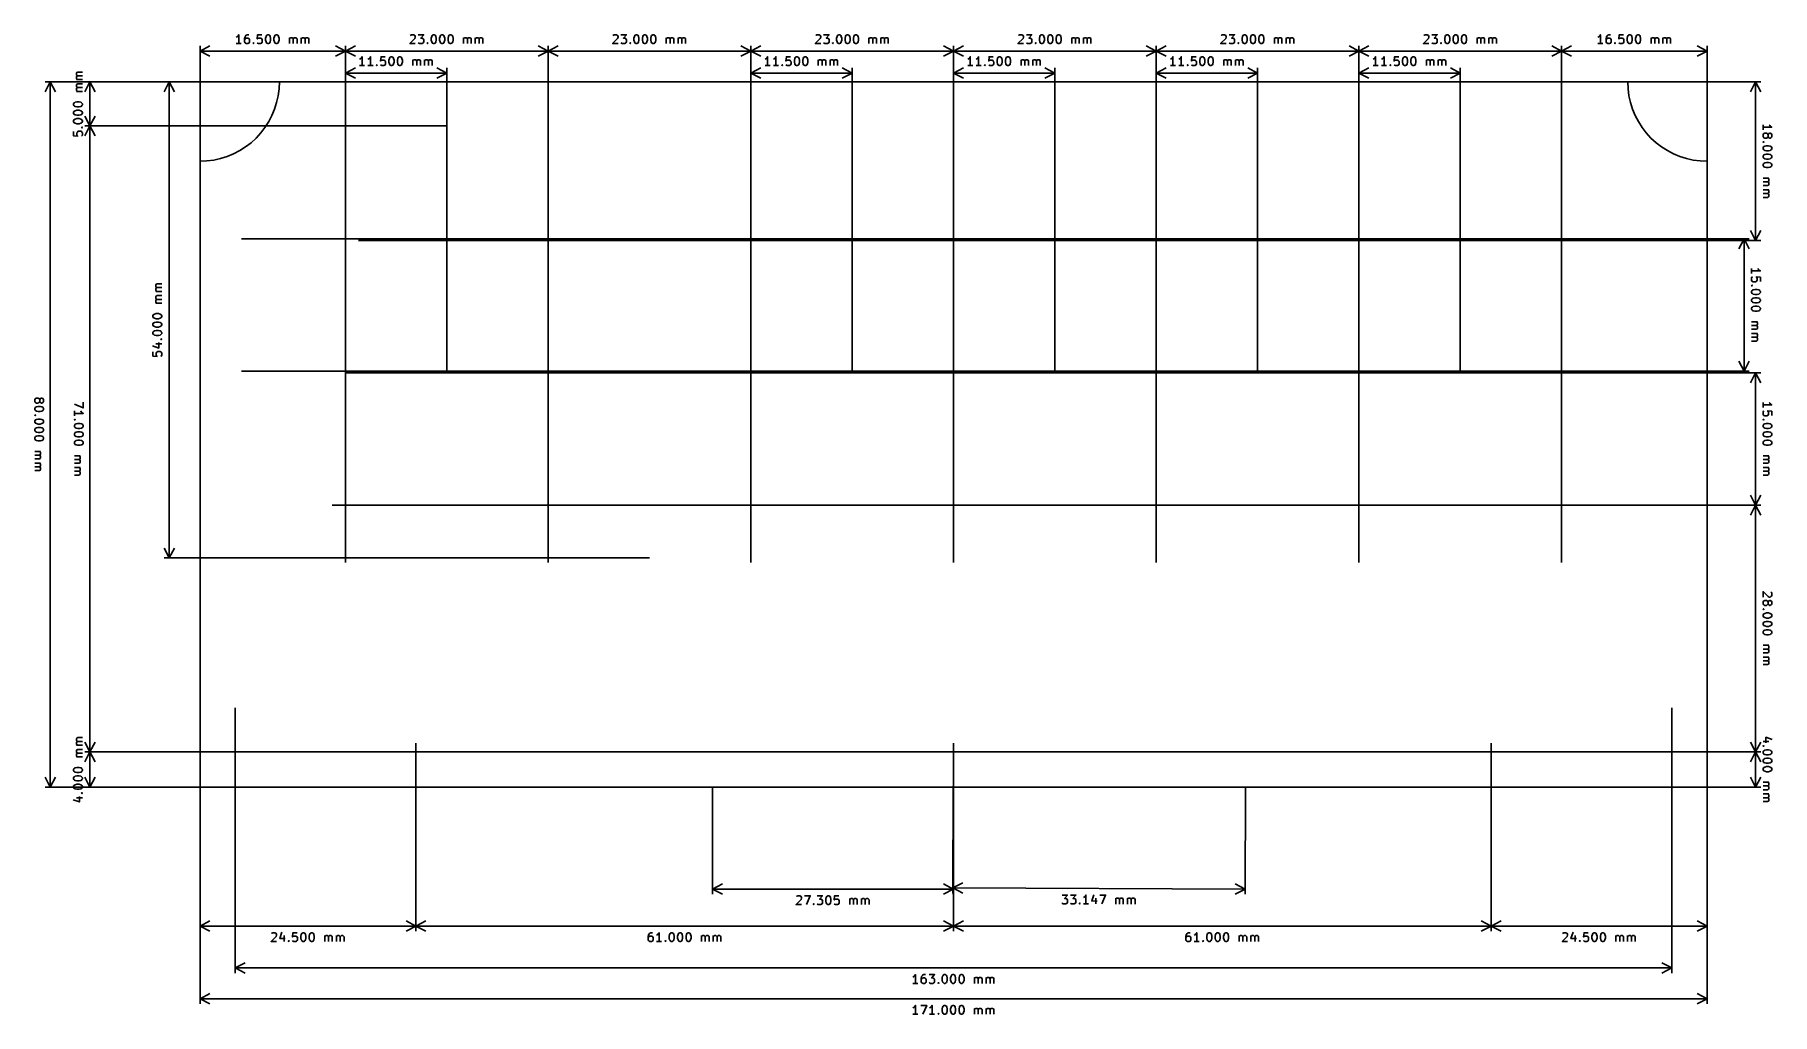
# Model space of a CAD drawing. Extents: x 41 to 238, y 54 to 165.
import ezdxf

# ---------------------------------------------------------------- set-up
doc = ezdxf.new("R2010")
doc.units = 0
doc.layers.get('0').update_dxf_attribs({"linetype": 'CONTINUOUS'})

msp = doc.modelspace()

# ---------------------------------------------------------------- linework, layer by layer
at = {"color": 7}
for points in [[(59.999783, 131.507563), (59.999783, 164.094032)], [(59.999783, 163.506988), (61.127018, 164.094032)], [(64.392969, 164.354481), (64.392969, 165.354937), (64.297884, 165.211621), (64.202799, 165.116536), (64.107715, 165.069683)], [(64.678223, 164.354481), (64.107715, 164.354481)], [(65.535362, 165.354937), (65.345193, 165.354937), (65.250109, 165.306706), (65.201877, 165.259852), (65.106793, 165.116536), (65.059939, 164.926367), (65.059939, 164.544651), (65.106793, 164.449566), (65.155024, 164.402713), (65.250109, 164.354481), (65.440278, 164.354481), (65.535362, 164.402713), (65.583594, 164.449566), (65.630447, 164.544651), (65.630447, 164.783051), (65.583594, 164.878136), (65.535362, 164.926367), (65.440278, 164.97322), (65.250109, 164.97322), (65.155024, 164.926367), (65.106793, 164.878136), (65.059939, 164.783051)], [(66.059017, 164.449566), (66.107248, 164.402713), (66.059017, 164.354481), (66.012164, 164.402713), (66.059017, 164.449566), (66.059017, 164.354481)], [(67.011241, 165.354937), (66.535818, 165.354937), (66.487587, 164.878136), (66.535818, 164.926367), (66.630903, 164.97322), (66.869303, 164.97322), (66.964388, 164.926367), (67.011241, 164.878136), (67.059473, 164.783051), (67.059473, 164.544651), (67.011241, 164.449566), (66.964388, 164.402713), (66.869303, 164.354481), (66.630903, 164.354481), (66.535818, 164.402713), (66.487587, 164.449566)], [(70.154546, 164.354481), (70.154546, 165.021452)], [(70.154546, 164.926367), (70.202778, 164.97322), (70.297862, 165.021452), (70.441178, 165.021452), (70.536263, 164.97322), (70.583116, 164.878136), (70.583116, 164.354481)], [(70.583116, 164.878136), (70.631348, 164.97322), (70.726432, 165.021452), (70.86837, 165.021452), (70.964833, 164.97322), (71.011686, 164.878136), (71.011686, 164.354481)], [(71.488487, 164.354481), (71.488487, 165.021452)], [(71.488487, 164.926367), (71.535341, 164.97322), (71.630425, 165.021452), (71.773741, 165.021452), (71.868826, 164.97322), (71.917057, 164.878136), (71.917057, 164.354481)], [(71.917057, 164.878136), (71.963911, 164.97322), (72.058995, 165.021452), (72.202311, 165.021452), (72.297396, 164.97322), (72.345627, 164.878136), (72.345627, 164.354481)], [(76.500412, 163.506988), (75.373177, 164.094032)], [(76.500412, 105.506738), (76.500412, 164.094032)], [(76.500412, 163.506988), (77.62627, 164.094032)], [(76.500412, 131.507563), (76.500412, 164.094032)], [(83.857758, 165.259852), (83.904612, 165.306706), (83.999696, 165.354937), (84.238097, 165.354937), (84.333181, 165.306706), (84.381413, 165.259852), (84.428266, 165.164768), (84.428266, 165.069683), (84.381413, 164.926367), (83.809527, 164.354481), (84.428266, 164.354481)], [(84.761751, 165.354937), (85.38049, 165.354937), (85.047005, 164.97322), (85.190321, 164.97322), (85.285406, 164.926367), (85.333637, 164.878136), (85.38049, 164.783051), (85.38049, 164.544651), (85.333637, 164.449566), (85.285406, 164.402713), (85.190321, 164.354481), (84.905067, 164.354481), (84.809983, 164.402713), (84.761751, 164.449566)], [(85.80906, 164.449566), (85.857292, 164.402713), (85.80906, 164.354481), (85.762207, 164.402713), (85.80906, 164.449566), (85.80906, 164.354481)], [(89.90459, 164.354481), (89.90459, 165.021452)], [(89.90459, 164.926367), (89.952821, 164.97322), (90.047906, 165.021452), (90.191222, 165.021452), (90.286306, 164.97322), (90.33316, 164.878136), (90.33316, 164.354481)], [(90.33316, 164.878136), (90.381391, 164.97322), (90.476476, 165.021452), (90.618414, 165.021452), (90.714876, 164.97322), (90.76173, 164.878136), (90.76173, 164.354481)], [(91.238531, 164.354481), (91.238531, 165.021452)], [(91.238531, 164.926367), (91.285384, 164.97322), (91.380469, 165.021452), (91.523785, 165.021452), (91.618869, 164.97322), (91.667101, 164.878136), (91.667101, 164.354481)], [(91.667101, 164.878136), (91.713954, 164.97322), (91.809039, 165.021452), (91.952355, 165.021452), (92.047439, 164.97322), (92.095671, 164.878136), (92.095671, 164.354481)], [(99.49987, 163.506988), (98.374013, 164.094032)], [(99.49987, 105.506738), (99.49987, 164.094032)], [(99.49987, 163.506988), (100.627105, 164.094032)], [(99.49987, 105.506738), (99.49987, 164.094032)], [(106.857216, 165.259852), (106.905447, 165.306706), (107.000532, 165.354937), (107.237554, 165.354937), (107.332639, 165.306706), (107.38087, 165.259852), (107.429102, 165.164768), (107.429102, 165.069683), (107.38087, 164.926367), (106.808984, 164.354481), (107.429102, 164.354481)], [(107.761209, 165.354937), (108.381326, 165.354937), (108.047841, 164.97322), (108.191157, 164.97322), (108.286241, 164.926367), (108.333095, 164.878136), (108.381326, 164.783051), (108.381326, 164.544651), (108.333095, 164.449566), (108.286241, 164.402713), (108.191157, 164.354481), (107.904525, 164.354481), (107.80944, 164.402713), (107.761209, 164.449566)], [(108.809896, 164.449566), (108.856749, 164.402713), (108.809896, 164.354481), (108.761664, 164.402713), (108.809896, 164.449566), (108.809896, 164.354481)], [(112.905425, 164.354481), (112.905425, 165.021452)], [(112.905425, 164.926367), (112.952279, 164.97322), (113.047363, 165.021452), (113.190679, 165.021452), (113.285764, 164.97322), (113.332617, 164.878136), (113.332617, 164.354481)], [(113.332617, 164.878136), (113.380849, 164.97322), (113.475933, 165.021452), (113.619249, 165.021452), (113.714334, 164.97322), (113.762565, 164.878136), (113.762565, 164.354481)], [(114.237988, 164.354481), (114.237988, 165.021452)], [(114.237988, 164.926367), (114.28622, 164.97322), (114.381304, 165.021452), (114.523242, 165.021452), (114.619705, 164.97322), (114.666558, 164.878136), (114.666558, 164.354481)], [(114.666558, 164.878136), (114.714789, 164.97322), (114.809874, 165.021452), (114.951812, 165.021452), (115.046897, 164.97322), (115.095128, 164.878136), (115.095128, 164.354481)], [(122.499327, 163.506988), (121.37347, 164.094032)], [(122.499327, 105.506738), (122.499327, 164.094032)], [(122.499327, 163.506988), (123.626563, 164.094032)], [(122.499327, 105.506738), (122.499327, 164.094032)], [(129.856673, 165.259852), (129.904905, 165.306706), (129.999989, 165.354937), (130.23839, 165.354937), (130.333474, 165.306706), (130.380328, 165.259852), (130.428559, 165.164768), (130.428559, 165.069683), (130.380328, 164.926367), (129.80982, 164.354481), (130.428559, 164.354481)], [(130.762044, 165.354937), (131.380783, 165.354937), (131.047298, 164.97322), (131.190614, 164.97322), (131.285699, 164.926367), (131.332552, 164.878136), (131.380783, 164.783051), (131.380783, 164.544651), (131.332552, 164.449566), (131.285699, 164.402713), (131.190614, 164.354481), (130.90536, 164.354481), (130.808898, 164.402713), (130.762044, 164.449566)], [(131.809353, 164.449566), (131.857585, 164.402713), (131.809353, 164.354481), (131.7625, 164.402713), (131.809353, 164.449566), (131.809353, 164.354481)], [(135.904883, 164.354481), (135.904883, 165.021452)], [(135.904883, 164.926367), (135.953114, 164.97322), (136.048199, 165.021452), (136.190137, 165.021452), (136.285221, 164.97322), (136.333453, 164.878136), (136.333453, 164.354481)], [(136.333453, 164.878136), (136.380306, 164.97322), (136.476769, 165.021452), (136.618707, 165.021452), (136.713791, 164.97322), (136.762023, 164.878136), (136.762023, 164.354481)], [(137.237446, 164.354481), (137.237446, 165.021452)], [(137.237446, 164.926367), (137.285677, 164.97322), (137.380762, 165.021452), (137.524078, 165.021452), (137.619162, 164.97322), (137.667394, 164.878136), (137.667394, 164.354481)], [(137.667394, 164.878136), (137.714247, 164.97322), (137.809332, 165.021452), (137.952648, 165.021452), (138.047732, 164.97322), (138.094586, 164.878136), (138.094586, 164.354481)], [(145.500163, 163.506988), (144.372928, 164.094032)], [(145.500163, 105.506738), (145.500163, 164.094032)], [(145.500163, 163.506988), (146.62602, 164.094032)], [(145.500163, 105.506738), (145.500163, 164.094032)], [(152.857509, 165.259852), (152.904362, 165.306706), (152.999447, 165.354937), (153.237847, 165.354937), (153.332932, 165.306706), (153.381163, 165.259852), (153.428016, 165.164768), (153.428016, 165.069683), (153.381163, 164.926367), (152.809277, 164.354481), (153.428016, 164.354481)], [(153.761502, 165.354937), (154.381619, 165.354937), (154.048134, 164.97322), (154.190072, 164.97322), (154.285156, 164.926367), (154.333388, 164.878136), (154.381619, 164.783051), (154.381619, 164.544651), (154.333388, 164.449566), (154.285156, 164.402713), (154.190072, 164.354481), (153.904818, 164.354481), (153.809733, 164.402713), (153.761502, 164.449566)], [(154.808811, 164.449566), (154.857042, 164.402713), (154.808811, 164.354481), (154.761957, 164.402713), (154.808811, 164.449566), (154.808811, 164.354481)], [(158.90434, 164.354481), (158.90434, 165.021452)], [(158.90434, 164.926367), (158.952572, 164.97322), (159.047656, 165.021452), (159.190972, 165.021452), (159.286057, 164.97322), (159.33291, 164.878136), (159.33291, 164.354481)], [(159.33291, 164.878136), (159.381141, 164.97322), (159.476226, 165.021452), (159.619542, 165.021452), (159.714627, 164.97322), (159.76148, 164.878136), (159.76148, 164.354481)], [(160.238281, 164.354481), (160.238281, 165.021452)], [(160.238281, 164.926367), (160.285135, 164.97322), (160.381597, 165.021452), (160.523535, 165.021452), (160.61862, 164.97322), (160.666851, 164.878136), (160.666851, 164.354481)], [(160.666851, 164.878136), (160.713704, 164.97322), (160.808789, 165.021452), (160.952105, 165.021452), (161.04719, 164.97322), (161.095421, 164.878136), (161.095421, 164.354481)], [(168.49962, 163.506988), (167.373763, 164.094032)], [(168.49962, 105.506738), (168.49962, 164.094032)], [(168.49962, 163.506988), (169.626855, 164.094032)], [(168.49962, 105.506738), (168.49962, 164.094032)], [(175.856966, 165.259852), (175.905197, 165.306706), (176.000282, 165.354937), (176.238683, 165.354937), (176.333767, 165.306706), (176.380621, 165.259852), (176.428852, 165.164768), (176.428852, 165.069683), (176.380621, 164.926367), (175.808735, 164.354481), (176.428852, 164.354481)], [(176.762337, 165.354937), (177.381076, 165.354937), (177.047591, 164.97322), (177.190907, 164.97322), (177.285992, 164.926367), (177.332845, 164.878136), (177.381076, 164.783051), (177.381076, 164.544651), (177.332845, 164.449566), (177.285992, 164.402713), (177.190907, 164.354481), (176.904275, 164.354481), (176.809191, 164.402713), (176.762337, 164.449566)], [(177.809646, 164.449566), (177.8565, 164.402713), (177.809646, 164.354481), (177.761415, 164.402713), (177.809646, 164.449566), (177.809646, 164.354481)], [(181.905176, 164.354481), (181.905176, 165.021452)], [(181.905176, 164.926367), (181.952029, 164.97322), (182.047114, 165.021452), (182.19043, 165.021452), (182.285514, 164.97322), (182.333746, 164.878136), (182.333746, 164.354481)], [(182.333746, 164.878136), (182.380599, 164.97322), (182.475684, 165.021452), (182.619, 165.021452), (182.714084, 164.97322), (182.762316, 164.878136), (182.762316, 164.354481)], [(183.237739, 164.354481), (183.237739, 165.021452)], [(183.237739, 164.926367), (183.28597, 164.97322), (183.381055, 165.021452), (183.524371, 165.021452), (183.619455, 164.97322), (183.666309, 164.878136), (183.666309, 164.354481)], [(183.666309, 164.878136), (183.71454, 164.97322), (183.809625, 165.021452), (183.952941, 165.021452), (184.048025, 164.97322), (184.094878, 164.878136), (184.094878, 164.354481)], [(191.500456, 163.506988), (190.37322, 164.094032)], [(191.500456, 105.506738), (191.500456, 164.094032)], [(191.500456, 163.506988), (192.626313, 164.094032)], [(191.500456, 105.506738), (191.500456, 164.094032)], [(198.856424, 165.259852), (198.904655, 165.306706), (198.99974, 165.354937), (199.23814, 165.354937), (199.333225, 165.306706), (199.381456, 165.259852), (199.428309, 165.164768), (199.428309, 165.069683), (199.381456, 164.926367), (198.80957, 164.354481), (199.428309, 164.354481)], [(199.761795, 165.354937), (200.380534, 165.354937), (200.047049, 164.97322), (200.190365, 164.97322), (200.285449, 164.926367), (200.333681, 164.878136), (200.380534, 164.783051), (200.380534, 164.544651), (200.333681, 164.449566), (200.285449, 164.402713), (200.190365, 164.354481), (199.905111, 164.354481), (199.810026, 164.402713), (199.761795, 164.449566)], [(200.809104, 164.449566), (200.857335, 164.402713), (200.809104, 164.354481), (200.76225, 164.402713), (200.809104, 164.449566), (200.809104, 164.354481)], [(204.904633, 164.354481), (204.904633, 165.021452)], [(204.904633, 164.926367), (204.952865, 164.97322), (205.047949, 165.021452), (205.191265, 165.021452), (205.284972, 164.97322), (205.333203, 164.878136), (205.333203, 164.354481)], [(205.333203, 164.878136), (205.381434, 164.97322), (205.476519, 165.021452), (205.618457, 165.021452), (205.71492, 164.97322), (205.761773, 164.878136), (205.761773, 164.354481)], [(206.238574, 164.354481), (206.238574, 165.021452)], [(206.238574, 164.926367), (206.285428, 164.97322), (206.380512, 165.021452), (206.523828, 165.021452), (206.618913, 164.97322), (206.667144, 164.878136), (206.667144, 164.354481)], [(206.667144, 164.878136), (206.713997, 164.97322), (206.809082, 165.021452), (206.952398, 165.021452), (207.047483, 164.97322), (207.095714, 164.878136), (207.095714, 164.354481)], [(214.499913, 163.506988), (213.374056, 164.094032)], [(214.499913, 149.507498), (214.499913, 164.094032)], [(214.499913, 163.506988), (215.62577, 164.094032)], [(214.499913, 105.506738), (214.499913, 164.094032)], [(218.893099, 164.354481), (218.893099, 165.354937), (218.798014, 165.211621), (218.70293, 165.116536), (218.606467, 165.069683)], [(219.178353, 164.354481), (218.606467, 164.354481)], [(220.035493, 165.354937), (219.845323, 165.354937), (219.750239, 165.306706), (219.702007, 165.259852), (219.606923, 165.116536), (219.560069, 164.926367), (219.560069, 164.544651), (219.606923, 164.449566), (219.655154, 164.402713), (219.750239, 164.354481), (219.940408, 164.354481), (220.035493, 164.402713), (220.083724, 164.449566), (220.130577, 164.544651), (220.130577, 164.783051), (220.083724, 164.878136), (220.035493, 164.926367), (219.940408, 164.97322), (219.750239, 164.97322), (219.655154, 164.926367), (219.606923, 164.878136), (219.560069, 164.783051)], [(220.559147, 164.449566), (220.607378, 164.402713), (220.559147, 164.354481), (220.512294, 164.402713), (220.559147, 164.449566), (220.559147, 164.354481)], [(221.511372, 165.354937), (221.035948, 165.354937), (220.987717, 164.878136), (221.035948, 164.926367), (221.131033, 164.97322), (221.369434, 164.97322), (221.464518, 164.926367), (221.511372, 164.878136), (221.559603, 164.783051), (221.559603, 164.544651), (221.511372, 164.449566), (221.464518, 164.402713), (221.369434, 164.354481), (221.131033, 164.354481), (221.035948, 164.402713), (220.987717, 164.449566)], [(224.654677, 164.354481), (224.654677, 165.021452)], [(224.654677, 164.926367), (224.702908, 164.97322), (224.797993, 165.021452), (224.939931, 165.021452), (225.035015, 164.97322), (225.083247, 164.878136), (225.083247, 164.354481)], [(225.083247, 164.878136), (225.131478, 164.97322), (225.226562, 165.021452), (225.3685, 165.021452), (225.464963, 164.97322), (225.511816, 164.878136), (225.511816, 164.354481)], [(225.988618, 164.354481), (225.988618, 165.021452)], [(225.988618, 164.926367), (226.035471, 164.97322), (226.130556, 165.021452), (226.273872, 165.021452), (226.368956, 164.97322), (226.417188, 164.878136), (226.417188, 164.354481)], [(226.417188, 164.878136), (226.464041, 164.97322), (226.559125, 165.021452), (226.702441, 165.021452), (226.797526, 164.97322), (226.845757, 164.878136), (226.845757, 164.354481)], [(231.000543, 163.506988), (229.873307, 164.094032)], [(231.000543, 149.507498), (231.000543, 164.094032)], [(59.999783, 163.506988), (76.500412, 163.506988)], [(59.999783, 163.506988), (61.127018, 162.921322)], [(76.500412, 163.506988), (75.373177, 162.921322)], [(76.500412, 163.506988), (99.49987, 163.506988)], [(76.500412, 163.506988), (77.62627, 162.921322)], [(78.392459, 161.85472), (78.392459, 162.855176), (78.297374, 162.71186), (78.202289, 162.616775), (78.107205, 162.568544)], [(78.679091, 161.85472), (78.107205, 161.85472)], [(79.344683, 161.85472), (79.344683, 162.855176), (79.249599, 162.71186), (79.154514, 162.616775), (79.059429, 162.568544)], [(79.631315, 161.85472), (79.059429, 161.85472)], [(80.059885, 161.949805), (80.106738, 161.902951), (80.059885, 161.85472), (80.011654, 161.902951), (80.059885, 161.949805), (80.059885, 161.85472)], [(81.012109, 162.855176), (80.535308, 162.855176), (80.488455, 162.378375), (80.535308, 162.426606), (80.630393, 162.473459), (80.868793, 162.473459), (80.963878, 162.426606), (81.012109, 162.378375), (81.058963, 162.28329), (81.058963, 162.044889), (81.012109, 161.949805), (80.963878, 161.902951), (80.868793, 161.85472), (80.630393, 161.85472), (80.535308, 161.902951), (80.488455, 161.949805)], [(84.155414, 161.85472), (84.155414, 162.521691)], [(84.155414, 162.426606), (84.202268, 162.473459), (84.297352, 162.521691), (84.440668, 162.521691), (84.535753, 162.473459), (84.582606, 162.378375), (84.582606, 161.85472)], [(84.582606, 162.378375), (84.630838, 162.473459), (84.725922, 162.521691), (84.869238, 162.521691), (84.964323, 162.473459), (85.012554, 162.378375), (85.012554, 161.85472)], [(85.487977, 161.85472), (85.487977, 162.521691)], [(85.487977, 162.426606), (85.536209, 162.473459), (85.631293, 162.521691), (85.773231, 162.521691), (85.869694, 162.473459), (85.916547, 162.378375), (85.916547, 161.85472)], [(85.916547, 162.378375), (85.964779, 162.473459), (86.059863, 162.521691), (86.201801, 162.521691), (86.296886, 162.473459), (86.345117, 162.378375), (86.345117, 161.85472)], [(99.49987, 163.506988), (98.374013, 162.921322)], [(99.49987, 163.506988), (122.499327, 163.506988)], [(99.49987, 163.506988), (100.627105, 162.921322)], [(122.499327, 163.506988), (121.37347, 162.921322)], [(122.499327, 163.506988), (145.500163, 163.506988)], [(122.499327, 163.506988), (123.626563, 162.921322)], [(124.392752, 161.85472), (124.392752, 162.855176), (124.297667, 162.71186), (124.202582, 162.616775), (124.107498, 162.568544)], [(124.678006, 161.85472), (124.107498, 161.85472)], [(125.344976, 161.85472), (125.344976, 162.855176), (125.249891, 162.71186), (125.154807, 162.616775), (125.059722, 162.568544)], [(125.631608, 161.85472), (125.059722, 161.85472)], [(126.0588, 161.949805), (126.107031, 161.902951), (126.0588, 161.85472), (126.011947, 161.902951), (126.0588, 161.949805), (126.0588, 161.85472)], [(127.012402, 162.855176), (126.535601, 162.855176), (126.488748, 162.378375), (126.535601, 162.426606), (126.630686, 162.473459), (126.869086, 162.473459), (126.964171, 162.426606), (127.012402, 162.378375), (127.059256, 162.28329), (127.059256, 162.044889), (127.012402, 161.949805), (126.964171, 161.902951), (126.869086, 161.85472), (126.630686, 161.85472), (126.535601, 161.902951), (126.488748, 161.949805)], [(130.154329, 161.85472), (130.154329, 162.521691)], [(130.154329, 162.426606), (130.202561, 162.473459), (130.297645, 162.521691), (130.440961, 162.521691), (130.536046, 162.473459), (130.582899, 162.378375), (130.582899, 161.85472)], [(130.582899, 162.378375), (130.631131, 162.473459), (130.726215, 162.521691), (130.869531, 162.521691), (130.964616, 162.473459), (131.011469, 162.378375), (131.011469, 161.85472)], [(131.48827, 161.85472), (131.48827, 162.521691)], [(131.48827, 162.426606), (131.535124, 162.473459), (131.631586, 162.521691), (131.773524, 162.521691), (131.868609, 162.473459), (131.91684, 162.378375), (131.91684, 161.85472)], [(131.91684, 162.378375), (131.963694, 162.473459), (132.058778, 162.521691), (132.202094, 162.521691), (132.297179, 162.473459), (132.34541, 162.378375), (132.34541, 161.85472)], [(145.500163, 163.506988), (144.372928, 162.921322)], [(145.500163, 163.506988), (168.49962, 163.506988)], [(145.500163, 163.506988), (146.62602, 162.921322)], [(147.392209, 161.85472), (147.392209, 162.855176), (147.297125, 162.71186), (147.20204, 162.616775), (147.106955, 162.568544)], [(147.678841, 161.85472), (147.106955, 161.85472)], [(148.345812, 161.85472), (148.345812, 162.855176), (148.249349, 162.71186), (148.154264, 162.616775), (148.05918, 162.568544)], [(148.631066, 161.85472), (148.05918, 161.85472)], [(149.059635, 161.949805), (149.106489, 161.902951), (149.059635, 161.85472), (149.011404, 161.902951), (149.059635, 161.949805), (149.059635, 161.85472)], [(150.01186, 162.855176), (149.535059, 162.855176), (149.488205, 162.378375), (149.535059, 162.426606), (149.631521, 162.473459), (149.868544, 162.473459), (149.965007, 162.426606), (150.01186, 162.378375), (150.060091, 162.28329), (150.060091, 162.044889), (150.01186, 161.949805), (149.965007, 161.902951), (149.868544, 161.85472), (149.631521, 161.85472), (149.535059, 161.902951), (149.488205, 161.949805)], [(153.155165, 161.85472), (153.155165, 162.521691)], [(153.155165, 162.426606), (153.202018, 162.473459), (153.297103, 162.521691), (153.440419, 162.521691), (153.535503, 162.473459), (153.583735, 162.378375), (153.583735, 161.85472)], [(153.583735, 162.378375), (153.630588, 162.473459), (153.725673, 162.521691), (153.868989, 162.521691), (153.964073, 162.473459), (154.012305, 162.378375), (154.012305, 161.85472)], [(154.487728, 161.85472), (154.487728, 162.521691)], [(154.487728, 162.426606), (154.535959, 162.473459), (154.631044, 162.521691), (154.77436, 162.521691), (154.869444, 162.473459), (154.916298, 162.378375), (154.916298, 161.85472)], [(154.916298, 162.378375), (154.964529, 162.473459), (155.059614, 162.521691), (155.20293, 162.521691), (155.298014, 162.473459), (155.344868, 162.378375), (155.344868, 161.85472)], [(168.49962, 163.506988), (167.373763, 162.921322)], [(168.49962, 163.506988), (191.500456, 163.506988)], [(168.49962, 163.506988), (169.626855, 162.921322)], [(170.393045, 161.85472), (170.393045, 162.855176), (170.29796, 162.71186), (170.202875, 162.616775), (170.107791, 162.568544)], [(170.678299, 161.85472), (170.107791, 161.85472)], [(171.345269, 161.85472), (171.345269, 162.855176), (171.250184, 162.71186), (171.1551, 162.616775), (171.060015, 162.568544)], [(171.630523, 161.85472), (171.060015, 161.85472)], [(172.059093, 161.949805), (172.107324, 161.902951), (172.059093, 161.85472), (172.01224, 161.902951), (172.059093, 161.949805), (172.059093, 161.85472)], [(173.011317, 162.855176), (172.535894, 162.855176), (172.487663, 162.378375), (172.535894, 162.426606), (172.630979, 162.473459), (172.869379, 162.473459), (172.964464, 162.426606), (173.011317, 162.378375), (173.059549, 162.28329), (173.059549, 162.044889), (173.011317, 161.949805), (172.964464, 161.902951), (172.869379, 161.85472), (172.630979, 161.85472), (172.535894, 161.902951), (172.487663, 161.949805)], [(176.154622, 161.85472), (176.154622, 162.521691)], [(176.154622, 162.426606), (176.202854, 162.473459), (176.297938, 162.521691), (176.441254, 162.521691), (176.534961, 162.473459), (176.583192, 162.378375), (176.583192, 161.85472)], [(176.583192, 162.378375), (176.631424, 162.473459), (176.726508, 162.521691), (176.868446, 162.521691), (176.964909, 162.473459), (177.011762, 162.378375), (177.011762, 161.85472)], [(177.488563, 161.85472), (177.488563, 162.521691)], [(177.488563, 162.426606), (177.535417, 162.473459), (177.630501, 162.521691), (177.773817, 162.521691), (177.868902, 162.473459), (177.917133, 162.378375), (177.917133, 161.85472)], [(177.917133, 162.378375), (177.963987, 162.473459), (178.059071, 162.521691), (178.202387, 162.521691), (178.297472, 162.473459), (178.345703, 162.378375), (178.345703, 161.85472)], [(191.500456, 163.506988), (190.37322, 162.921322)], [(191.500456, 163.506988), (214.499913, 163.506988)], [(191.500456, 163.506988), (192.626313, 162.921322)], [(193.392502, 161.85472), (193.392502, 162.855176), (193.297418, 162.71186), (193.202333, 162.616775), (193.107248, 162.568544)], [(193.679134, 161.85472), (193.107248, 161.85472)], [(194.344727, 161.85472), (194.344727, 162.855176), (194.249642, 162.71186), (194.154557, 162.616775), (194.059473, 162.568544)], [(194.631359, 161.85472), (194.059473, 161.85472)], [(195.059928, 161.949805), (195.106782, 161.902951), (195.059928, 161.85472), (195.011697, 161.902951), (195.059928, 161.949805), (195.059928, 161.85472)], [(196.012153, 162.855176), (195.535352, 162.855176), (195.488498, 162.378375), (195.535352, 162.426606), (195.630436, 162.473459), (195.868837, 162.473459), (195.963921, 162.426606), (196.012153, 162.378375), (196.059006, 162.28329), (196.059006, 162.044889), (196.012153, 161.949805), (195.963921, 161.902951), (195.868837, 161.85472), (195.630436, 161.85472), (195.535352, 161.902951), (195.488498, 161.949805)], [(199.155458, 161.85472), (199.155458, 162.521691)], [(199.155458, 162.426606), (199.202311, 162.473459), (199.297396, 162.521691), (199.440712, 162.521691), (199.535796, 162.473459), (199.58265, 162.378375), (199.58265, 161.85472)], [(199.58265, 162.378375), (199.630881, 162.473459), (199.725966, 162.521691), (199.869282, 162.521691), (199.964366, 162.473459), (200.01122, 162.378375), (200.01122, 161.85472)], [(200.488021, 161.85472), (200.488021, 162.521691)], [(200.488021, 162.426606), (200.536252, 162.473459), (200.631337, 162.521691), (200.773275, 162.521691), (200.868359, 162.473459), (200.916591, 162.378375), (200.916591, 161.85472)], [(200.916591, 162.378375), (200.964822, 162.473459), (201.059907, 162.521691), (201.201845, 162.521691), (201.296929, 162.473459), (201.345161, 162.378375), (201.345161, 161.85472)], [(214.499913, 163.506988), (213.374056, 162.921322)], [(214.499913, 163.506988), (231.000543, 163.506988)], [(214.499913, 163.506988), (215.62577, 162.921322)], [(231.000543, 163.506988), (229.873307, 162.921322)], [(59.999783, 160.006771), (42.41326, 160.006771)], [(43.000304, 160.006771), (42.41326, 158.880914)], [(43.000304, 160.006771), (43.000304, 80.00752)], [(43.000304, 160.006771), (43.58597, 158.880914)], [(46.128451, 160.697168), (46.033366, 160.745399), (45.985135, 160.840484), (45.985135, 160.9838), (46.033366, 161.078885), (46.128451, 161.125738), (46.652105, 161.125738)], [(46.081597, 160.268598), (46.033366, 160.316829), (45.985135, 160.411914), (45.985135, 160.55523), (46.033366, 160.650315), (46.128451, 160.697168), (46.652105, 160.697168)], [(46.652105, 160.268598), (45.985135, 160.268598)], [(46.128451, 159.364605), (46.033366, 159.411458), (45.985135, 159.506543), (45.985135, 159.649859), (46.033366, 159.744944), (46.128451, 159.793175), (46.652105, 159.793175)], [(59.999783, 160.006771), (46.913932, 160.006771)], [(47.499599, 160.006771), (46.913932, 158.880914)], [(47.499599, 155.007248), (47.499599, 160.006771)], [(47.499599, 160.006771), (48.086643, 158.880914)], [(110.999599, 160.006771), (55.9139, 160.006771)], [(56.499566, 160.006771), (55.9139, 158.880914)], [(56.499566, 106.006966), (56.499566, 160.006771)], [(56.499566, 160.006771), (57.08661, 158.880914)], [(59.999783, 151.006803), (60.783887, 151.041254), (61.562478, 151.144607), (62.328668, 151.314106), (63.07832, 151.54975), (63.803168, 151.850163), (64.500456, 152.212587), (65.161914, 152.634266), (65.784787, 153.112446), (66.363563, 153.64299), (66.894108, 154.221766), (67.372287, 154.84464), (67.793967, 155.507476), (68.156391, 156.203385), (68.456803, 156.929612), (68.693826, 157.677886), (68.863325, 158.444076), (68.965299, 159.222667), (68.99975, 160.006771)], [(222.000575, 160.006771), (68.99975, 160.006771)], [(76.500412, 127.00689), (76.500412, 161.592893)], [(76.500412, 161.007227), (77.62627, 161.592893)], [(76.500412, 161.007227), (88.000141, 161.007227)], [(76.500412, 161.007227), (77.62627, 160.420182)], [(77.999718, 160.006771), (237.085959, 160.006771)], [(88.000141, 161.007227), (86.872906, 161.592893)], [(88.000141, 161.007227), (86.872906, 160.420182)], [(88.000141, 127.00689), (88.000141, 161.592893)], [(122.499327, 127.00689), (122.499327, 161.592893)], [(122.499327, 161.007227), (123.626563, 161.592893)], [(122.499327, 161.007227), (134.000434, 161.007227)], [(122.499327, 161.007227), (123.626563, 160.420182)], [(134.000434, 161.007227), (132.873199, 161.592893)], [(134.000434, 161.007227), (132.873199, 160.420182)], [(134.000434, 127.00689), (134.000434, 161.592893)], [(145.500163, 127.00689), (145.500163, 161.592893)], [(145.500163, 161.007227), (146.62602, 161.592893)], [(145.500163, 161.007227), (156.999891, 161.007227)], [(145.500163, 161.007227), (146.62602, 160.420182)], [(156.999891, 161.007227), (155.874034, 161.592893)], [(156.999891, 161.007227), (155.874034, 160.420182)], [(156.999891, 127.00689), (156.999891, 161.592893)], [(168.49962, 127.00689), (168.49962, 161.592893)], [(168.49962, 161.007227), (169.626855, 161.592893)], [(168.49962, 161.007227), (179.999349, 161.007227)], [(168.49962, 161.007227), (169.626855, 160.420182)], [(179.999349, 161.007227), (178.873492, 161.592893)], [(179.999349, 161.007227), (178.873492, 160.420182)], [(179.999349, 127.00689), (179.999349, 161.592893)], [(191.500456, 127.00689), (191.500456, 161.592893)], [(191.500456, 161.007227), (192.626313, 161.592893)], [(191.500456, 161.007227), (203.000184, 161.007227)], [(191.500456, 161.007227), (192.626313, 160.420182)], [(203.000184, 161.007227), (201.872949, 161.592893)], [(203.000184, 161.007227), (201.872949, 160.420182)], [(203.000184, 127.00689), (203.000184, 161.592893)], [(222.000575, 160.006771), (222.035026, 159.222667), (222.137001, 158.444076), (222.3065, 157.677886), (222.543522, 156.929612), (222.843934, 156.203385), (223.206359, 155.507476), (223.628038, 154.84464), (224.106217, 154.221766), (224.636762, 153.64299), (225.215538, 153.112446), (225.838411, 152.634266), (226.49987, 152.212587), (227.195779, 151.850163), (227.922005, 151.54975), (228.67028, 151.314106), (229.437847, 151.144607), (230.215061, 151.041254), (231.000543, 151.006803)], [(236.500293, 160.006771), (235.913249, 158.880914)], [(236.500293, 160.006771), (236.500293, 142.006836)], [(236.500293, 160.006771), (237.085959, 158.880914)], [(46.081597, 158.936035), (46.033366, 158.982888), (45.985135, 159.079351), (45.985135, 159.221289), (46.033366, 159.316374), (46.128451, 159.364605), (46.652105, 159.364605)], [(46.652105, 158.936035), (45.985135, 158.936035)], [(47.499599, 155.007248), (46.913932, 156.134484)], [(47.499599, 155.007248), (48.086643, 156.134484)], [(45.653027, 154.365082), (45.653027, 153.888281), (46.128451, 153.84005), (46.081597, 153.888281), (46.033366, 153.983366), (46.033366, 154.221766), (46.081597, 154.316851), (46.128451, 154.365082), (46.223535, 154.411936), (46.461936, 154.411936), (46.55702, 154.365082), (46.605252, 154.316851), (46.652105, 154.221766), (46.652105, 153.983366), (46.605252, 153.888281), (46.55702, 153.84005)], [(46.55702, 154.840506), (46.605252, 154.888737), (46.652105, 154.840506), (46.605252, 154.792274), (46.55702, 154.840506), (46.652105, 154.840506)], [(59.999783, 155.007248), (46.913932, 155.007248)], [(88.000141, 155.007248), (46.913932, 155.007248)], [(47.499599, 155.007248), (46.913932, 153.881391)], [(47.499599, 155.007248), (47.499599, 84.006586)], [(47.499599, 155.007248), (48.086643, 153.881391)], [(237.347786, 154.578678), (237.347786, 155.150564)], [(237.347786, 154.863932), (238.346864, 154.863932), (238.204926, 154.959017), (238.109842, 155.05548), (238.06161, 155.150564)], [(237.919672, 154.006793), (237.966526, 154.101877), (238.014757, 154.150109), (238.109842, 154.196962), (238.156695, 154.196962), (238.25178, 154.150109), (238.300011, 154.101877), (238.346864, 154.006793), (238.346864, 153.816623), (238.300011, 153.721539), (238.25178, 153.673307), (238.156695, 153.626454), (238.109842, 153.626454), (238.014757, 153.673307), (237.966526, 153.721539), (237.919672, 153.816623), (237.919672, 154.006793), (237.871441, 154.101877), (237.82321, 154.150109), (237.728125, 154.196962), (237.537956, 154.196962), (237.442871, 154.150109), (237.39464, 154.101877), (237.347786, 154.006793), (237.347786, 153.816623), (237.39464, 153.721539), (237.442871, 153.673307), (237.537956, 153.626454), (237.728125, 153.626454), (237.82321, 153.673307), (237.871441, 153.721539), (237.919672, 153.816623)], [(237.442871, 153.197884), (237.39464, 153.149653), (237.347786, 153.197884), (237.39464, 153.244737), (237.442871, 153.197884), (237.347786, 153.197884)], [(59.999783, 151.006803), (59.999783, 80.00752)], [(231.000543, 80.00752), (231.000543, 151.006803)], [(237.347786, 149.102355), (238.014757, 149.102355)], [(237.919672, 149.102355), (237.966526, 149.055501), (238.014757, 148.959039), (238.014757, 148.817101), (237.966526, 148.722016), (237.871441, 148.673785), (237.347786, 148.673785)], [(237.871441, 148.673785), (237.966526, 148.626931), (238.014757, 148.530469), (238.014757, 148.388531), (237.966526, 148.293446), (237.871441, 148.245215), (237.347786, 148.245215)], [(237.347786, 147.768414), (238.014757, 147.768414)], [(237.919672, 147.768414), (237.966526, 147.72156), (238.014757, 147.626476), (238.014757, 147.48316), (237.966526, 147.388075), (237.871441, 147.341222), (237.347786, 147.341222)], [(237.871441, 147.341222), (237.966526, 147.29299), (238.014757, 147.197906), (238.014757, 147.05459), (237.966526, 146.959505), (237.871441, 146.912652), (237.347786, 146.912652)], [(64.700271, 142.206651), (235.786469, 142.206651)], [(77.999718, 142.006836), (237.085959, 142.006836)], [(235.199425, 142.206651), (234.613759, 141.080794)], [(235.199425, 142.206651), (235.199425, 127.206706)], [(235.199425, 142.206651), (235.786469, 141.080794)], [(236.500293, 142.006836), (235.913249, 143.134071)], [(236.500293, 142.006836), (237.085959, 143.134071)], [(236.046918, 138.279243), (236.046918, 138.84975)], [(236.046918, 138.564497), (237.047374, 138.564497), (236.905436, 138.659581), (236.808974, 138.754666), (236.76212, 138.84975)], [(55.128418, 136.673828), (55.033333, 136.722059), (54.985102, 136.817144), (54.985102, 136.959082), (55.033333, 137.054167), (55.128418, 137.102398), (55.652072, 137.102398)], [(55.081565, 136.245258), (55.033333, 136.29349), (54.985102, 136.388574), (54.985102, 136.530512), (55.033333, 136.626975), (55.128418, 136.673828), (55.652072, 136.673828)], [(55.652072, 136.245258), (54.985102, 136.245258)], [(237.047374, 137.373872), (237.047374, 137.850673), (236.571951, 137.897526), (236.618804, 137.850673), (236.667036, 137.75421), (236.667036, 137.517188), (236.618804, 137.420725), (236.571951, 137.373872), (236.476866, 137.327018), (236.238466, 137.327018), (236.143381, 137.373872), (236.09515, 137.420725), (236.046918, 137.517188), (236.046918, 137.75421), (236.09515, 137.850673), (236.143381, 137.897526)], [(236.143381, 136.89707), (236.09515, 136.850217), (236.046918, 136.89707), (236.09515, 136.945302), (236.143381, 136.89707), (236.046918, 136.89707)], [(55.128418, 135.341265), (55.033333, 135.388118), (54.985102, 135.483203), (54.985102, 135.626519), (55.033333, 135.721604), (55.128418, 135.768457), (55.652072, 135.768457)], [(55.081565, 134.911317), (55.033333, 134.959549), (54.985102, 135.054633), (54.985102, 135.197949), (55.033333, 135.293034), (55.128418, 135.341265), (55.652072, 135.341265)], [(55.652072, 134.911317), (54.985102, 134.911317)], [(236.046918, 132.802919), (236.713889, 132.802919)], [(236.618804, 132.802919), (236.667036, 132.754688), (236.713889, 132.659603), (236.713889, 132.516287), (236.667036, 132.421202), (236.571951, 132.374349), (236.046918, 132.374349)], [(236.571951, 132.374349), (236.667036, 132.326118), (236.713889, 132.231033), (236.713889, 132.087717), (236.667036, 131.992632), (236.571951, 131.945779), (236.046918, 131.945779)], [(54.604763, 130.055111), (55.318587, 129.81671), (55.318587, 130.435449)], [(54.985102, 130.293511), (55.652072, 130.293511)], [(55.556988, 130.817166), (55.605219, 130.864019), (55.652072, 130.817166), (55.605219, 130.768934), (55.556988, 130.817166), (55.652072, 130.817166)], [(236.046918, 131.468978), (236.713889, 131.468978)], [(236.618804, 131.468978), (236.667036, 131.420747), (236.713889, 131.325662), (236.713889, 131.183724), (236.667036, 131.088639), (236.571951, 131.040408), (236.046918, 131.040408)], [(236.571951, 131.040408), (236.667036, 130.993555), (236.713889, 130.897092), (236.713889, 130.755154), (236.667036, 130.660069), (236.571951, 130.611838), (236.046918, 130.611838)], [(54.652995, 129.38814), (54.652995, 128.911339), (55.128418, 128.864486), (55.081565, 128.911339), (55.033333, 129.006424), (55.033333, 129.244824), (55.081565, 129.341287), (55.128418, 129.38814), (55.223503, 129.436372), (55.461903, 129.436372), (55.556988, 129.38814), (55.605219, 129.341287), (55.652072, 129.244824), (55.652072, 129.006424), (55.605219, 128.911339), (55.556988, 128.864486)], [(235.199425, 127.206706), (234.613759, 128.333941)], [(235.199425, 127.206706), (235.786469, 128.333941)], [(64.700271, 127.206706), (235.786469, 127.206706)], [(76.500412, 127.00689), (237.085959, 127.00689)], [(236.500293, 127.00689), (235.913249, 125.881033)], [(236.500293, 127.00689), (236.500293, 112.006944)], [(236.500293, 127.00689), (237.085959, 125.881033)], [(41.819325, 123.960048), (41.866178, 124.055132), (41.91441, 124.101986), (42.009494, 124.150217), (42.057726, 124.150217), (42.15281, 124.101986), (42.199664, 124.055132), (42.247895, 123.960048), (42.247895, 123.7685), (42.199664, 123.673416), (42.15281, 123.626563), (42.057726, 123.578331), (42.009494, 123.578331), (41.91441, 123.626563), (41.866178, 123.673416), (41.819325, 123.7685), (41.819325, 123.960048), (41.771094, 124.055132), (41.72424, 124.101986), (41.629156, 124.150217), (41.437609, 124.150217), (41.342524, 124.101986), (41.295671, 124.055132), (41.247439, 123.960048), (41.247439, 123.7685), (41.295671, 123.673416), (41.342524, 123.626563), (41.437609, 123.578331), (41.629156, 123.578331), (41.72424, 123.626563), (41.771094, 123.673416), (41.819325, 123.7685)], [(41.342524, 122.197537), (41.295671, 122.150684), (41.247439, 122.197537), (41.295671, 122.245768), (41.342524, 122.197537), (41.247439, 122.197537)], [(46.74719, 123.69822), (46.74719, 123.03125), (45.748112, 123.45982)], [(45.748112, 122.125879), (45.748112, 122.697765)], [(45.748112, 122.412511), (46.74719, 122.412511), (46.605252, 122.507595), (46.508789, 122.60268), (46.461936, 122.697765)], [(237.347786, 123.078103), (237.347786, 123.649989)], [(237.347786, 123.364735), (238.346864, 123.364735), (238.204926, 123.45982), (238.109842, 123.554905), (238.06161, 123.649989)], [(238.346864, 122.17411), (238.346864, 122.649533), (237.871441, 122.697765), (237.919672, 122.649533), (237.966526, 122.554449), (237.966526, 122.317426), (237.919672, 122.220964), (237.871441, 122.17411), (237.776356, 122.125879), (237.537956, 122.125879), (237.442871, 122.17411), (237.39464, 122.220964), (237.347786, 122.317426), (237.347786, 122.554449), (237.39464, 122.649533), (237.442871, 122.697765)], [(45.843197, 121.697309), (45.794965, 121.650456), (45.748112, 121.697309), (45.794965, 121.74554), (45.843197, 121.697309), (45.748112, 121.697309)], [(237.442871, 121.697309), (237.39464, 121.650456), (237.347786, 121.697309), (237.39464, 121.74554), (237.442871, 121.697309), (237.347786, 121.697309)], [(41.247439, 118.102007), (41.91441, 118.102007)], [(41.819325, 118.102007), (41.866178, 118.055154), (41.91441, 117.960069), (41.91441, 117.816753), (41.866178, 117.721669), (41.771094, 117.673438), (41.247439, 117.673438)], [(41.771094, 117.673438), (41.866178, 117.626584), (41.91441, 117.5315), (41.91441, 117.388184), (41.866178, 117.293099), (41.771094, 117.244868), (41.247439, 117.244868)], [(41.247439, 116.769444), (41.91441, 116.769444)], [(41.819325, 116.769444), (41.866178, 116.721213), (41.91441, 116.626128), (41.91441, 116.482813), (41.866178, 116.387728), (41.771094, 116.340875), (41.247439, 116.340875)], [(41.771094, 116.340875), (41.866178, 116.292643), (41.91441, 116.197559), (41.91441, 116.054243), (41.866178, 115.959158), (41.771094, 115.912305), (41.247439, 115.912305)], [(45.748112, 117.603158), (46.413704, 117.603158)], [(46.31862, 117.603158), (46.366851, 117.554926), (46.413704, 117.459842), (46.413704, 117.316526), (46.366851, 117.221441), (46.271766, 117.17321), (45.748112, 117.17321)], [(46.271766, 117.17321), (46.366851, 117.126356), (46.413704, 117.031272), (46.413704, 116.887956), (46.366851, 116.792871), (46.271766, 116.74464), (45.748112, 116.74464)], [(237.347786, 117.603158), (238.014757, 117.603158)], [(237.919672, 117.603158), (237.966526, 117.554926), (238.014757, 117.459842), (238.014757, 117.316526), (237.966526, 117.221441), (237.871441, 117.17321), (237.347786, 117.17321)], [(237.871441, 117.17321), (237.966526, 117.126356), (238.014757, 117.031272), (238.014757, 116.887956), (237.966526, 116.792871), (237.871441, 116.74464), (237.347786, 116.74464)], [(45.748112, 116.269217), (46.413704, 116.269217)], [(46.31862, 116.269217), (46.366851, 116.220985), (46.413704, 116.125901), (46.413704, 115.983963), (46.366851, 115.888878), (46.271766, 115.840647), (45.748112, 115.840647)], [(46.271766, 115.840647), (46.366851, 115.792415), (46.413704, 115.697331), (46.413704, 115.555393), (46.366851, 115.45893), (46.271766, 115.412077), (45.748112, 115.412077)], [(237.347786, 116.269217), (238.014757, 116.269217)], [(237.919672, 116.269217), (237.966526, 116.220985), (238.014757, 116.125901), (238.014757, 115.983963), (237.966526, 115.888878), (237.871441, 115.840647), (237.347786, 115.840647)], [(237.871441, 115.840647), (237.966526, 115.792415), (238.014757, 115.697331), (238.014757, 115.555393), (237.966526, 115.45893), (237.871441, 115.412077), (237.347786, 115.412077)], [(236.500293, 112.006944), (235.913249, 113.13418)], [(236.500293, 112.006944), (237.085959, 113.13418)], [(74.999729, 112.006944), (237.085959, 112.006944)], [(76.500412, 112.006944), (237.085959, 112.006944)], [(236.500293, 112.006944), (235.913249, 110.881087)], [(236.500293, 112.006944), (236.500293, 84.006586)], [(236.500293, 112.006944), (237.085959, 110.881087)], [(56.499566, 106.006966), (55.9139, 107.134201)], [(56.499566, 106.006966), (57.08661, 107.134201)], [(110.999599, 106.006966), (55.9139, 106.006966)], [(238.25178, 102.149837), (238.300011, 102.102984), (238.346864, 102.006521), (238.346864, 101.769499), (238.300011, 101.674414), (238.25178, 101.626183), (238.156695, 101.579329), (238.06161, 101.579329), (237.919672, 101.626183), (237.347786, 102.198069), (237.347786, 101.579329)], [(237.919672, 101.007444), (237.966526, 101.102528), (238.014757, 101.15076), (238.109842, 101.197613), (238.156695, 101.197613), (238.25178, 101.15076), (238.300011, 101.102528), (238.346864, 101.007444), (238.346864, 100.817274), (238.300011, 100.720812), (238.25178, 100.673958), (238.156695, 100.625727), (238.109842, 100.625727), (238.014757, 100.673958), (237.966526, 100.720812), (237.919672, 100.817274), (237.919672, 101.007444), (237.871441, 101.102528), (237.82321, 101.15076), (237.728125, 101.197613), (237.537956, 101.197613), (237.442871, 101.15076), (237.39464, 101.102528), (237.347786, 101.007444), (237.347786, 100.817274), (237.39464, 100.720812), (237.442871, 100.673958), (237.537956, 100.625727), (237.728125, 100.625727), (237.82321, 100.673958), (237.871441, 100.720812), (237.919672, 100.817274)], [(237.442871, 100.197157), (237.39464, 100.150304), (237.347786, 100.197157), (237.39464, 100.245388), (237.442871, 100.197157), (237.347786, 100.197157)], [(237.347786, 96.103006), (238.014757, 96.103006)], [(237.919672, 96.103006), (237.966526, 96.054774), (238.014757, 95.95969), (238.014757, 95.816374), (237.966526, 95.721289), (237.871441, 95.674436), (237.347786, 95.674436)], [(237.871441, 95.674436), (237.966526, 95.626204), (238.014757, 95.53112), (238.014757, 95.387804), (237.966526, 95.292719), (237.871441, 95.244488), (237.347786, 95.244488)], [(237.347786, 94.769065), (238.014757, 94.769065)], [(237.919672, 94.769065), (237.966526, 94.720833), (238.014757, 94.625749), (238.014757, 94.483811), (237.966526, 94.388726), (237.871441, 94.340495), (237.347786, 94.340495)], [(237.871441, 94.340495), (237.966526, 94.292263), (238.014757, 94.197179), (238.014757, 94.055241), (237.966526, 93.960156), (237.871441, 93.911925), (237.347786, 93.911925)], [(64.000228, 89.007487), (64.000228, 58.920779)], [(227.000098, 89.007487), (227.000098, 58.920779)], [(46.128451, 85.197211), (46.033366, 85.245443), (45.985135, 85.340527), (45.985135, 85.483843), (46.033366, 85.578928), (46.128451, 85.625781), (46.652105, 85.625781)], [(46.081597, 84.768641), (46.033366, 84.816873), (45.985135, 84.911957), (45.985135, 85.055273), (46.033366, 85.150358), (46.128451, 85.197211), (46.652105, 85.197211)], [(47.499599, 84.006586), (46.913932, 85.133822)], [(47.499599, 84.006586), (48.086643, 85.133822)], [(59.999783, 85.007042), (59.999783, 63.672255)], [(59.999783, 85.007042), (59.999783, 55.420562)], [(84.499924, 85.007042), (84.499924, 63.672255)], [(84.499924, 85.007042), (84.499924, 63.672255)], [(145.500163, 85.007042), (145.500163, 63.672255)], [(145.500163, 85.007042), (145.500163, 63.672255)], [(206.500401, 85.007042), (206.500401, 63.672255)], [(231.000543, 85.007042), (231.000543, 55.420562)], [(236.500293, 84.006586), (235.913249, 85.133822)], [(236.500293, 84.006586), (237.085959, 85.133822)], [(238.014757, 85.197211), (237.347786, 85.197211)], [(238.395095, 85.435612), (237.681272, 85.674013), (237.681272, 85.055273)], [(46.652105, 84.768641), (45.985135, 84.768641)], [(46.128451, 83.864648), (46.033366, 83.911502), (45.985135, 84.006586), (45.985135, 84.149902), (46.033366, 84.244987), (46.128451, 84.293218), (46.652105, 84.293218)], [(46.081597, 83.436079), (46.033366, 83.482932), (45.985135, 83.578016), (45.985135, 83.721332), (46.033366, 83.816417), (46.128451, 83.864648), (46.652105, 83.864648)], [(46.652105, 83.436079), (45.985135, 83.436079)], [(59.999783, 84.006586), (46.913932, 84.006586)], [(47.499599, 84.006586), (46.913932, 82.880729)], [(88.000141, 84.006586), (46.913932, 84.006586)], [(47.499599, 80.00752), (47.499599, 84.006586)], [(47.499599, 84.006586), (48.086643, 82.880729)], [(74.999729, 84.006586), (237.085959, 84.006586)], [(227.000098, 84.006586), (237.085959, 84.006586)], [(236.500293, 84.006586), (235.913249, 82.880729)], [(236.500293, 84.006586), (236.500293, 80.00752)], [(236.500293, 84.006586), (237.085959, 82.880729)], [(237.442871, 84.673557), (237.39464, 84.626704), (237.347786, 84.673557), (237.39464, 84.721788), (237.442871, 84.673557), (237.347786, 84.673557)], [(43.000304, 80.00752), (42.41326, 81.133377)], [(43.000304, 80.00752), (43.58597, 81.133377)], [(47.499599, 80.00752), (46.913932, 81.133377)], [(47.499599, 80.00752), (48.086643, 81.133377)], [(236.500293, 80.00752), (235.913249, 81.133377)], [(236.500293, 80.00752), (237.085959, 81.133377)], [(59.999783, 80.00752), (42.41326, 80.00752)], [(45.604796, 78.578494), (46.31862, 78.340093), (46.31862, 78.958832)], [(46.55702, 79.340549), (46.605252, 79.38878), (46.652105, 79.340549), (46.605252, 79.292318), (46.55702, 79.340549), (46.652105, 79.340549)], [(59.999783, 80.00752), (46.913932, 80.00752)], [(59.999783, 80.00752), (231.000543, 80.00752)], [(118.165397, 80.00752), (118.165397, 67.864247)], [(145.471224, 80.134299), (145.424371, 67.992405)], [(145.471224, 80.00752), (145.471224, 67.864247)], [(178.618555, 80.00752), (178.571701, 67.865625)], [(206.500401, 80.00752), (206.500401, 63.672255)], [(227.000098, 80.00752), (237.085959, 80.00752)], [(231.000543, 80.00752), (231.000543, 63.672255)], [(237.347786, 80.578027), (238.014757, 80.578027)], [(237.919672, 80.578027), (237.966526, 80.531174), (238.014757, 80.436089), (238.014757, 80.292773), (237.966526, 80.197689), (237.871441, 80.149457), (237.347786, 80.149457)], [(237.871441, 80.149457), (237.966526, 80.102604), (238.014757, 80.00752), (238.014757, 79.864204), (237.966526, 79.769119), (237.871441, 79.720888), (237.347786, 79.720888)], [(237.347786, 79.245464), (238.014757, 79.245464)], [(237.919672, 79.245464), (237.966526, 79.197233), (238.014757, 79.102148), (238.014757, 78.958832), (237.966526, 78.865126), (237.871441, 78.816895), (237.347786, 78.816895)], [(45.985135, 78.816895), (46.652105, 78.816895)], [(237.871441, 78.816895), (237.966526, 78.768663), (238.014757, 78.673579), (238.014757, 78.531641), (237.966526, 78.435178), (237.871441, 78.388325), (237.347786, 78.388325)], [(118.165397, 68.449913), (119.292632, 69.036957)], [(145.471224, 68.449913), (144.343989, 69.036957)], [(145.427127, 68.579449), (146.55574, 69.160981)], [(178.573079, 68.452669), (177.449978, 69.04247)], [(118.165397, 68.449913), (145.471224, 68.449913)], [(118.165397, 68.449913), (119.292632, 67.864247)], [(127.675239, 67.60242), (127.72347, 67.650651), (127.818555, 67.697504), (128.056955, 67.697504), (128.15204, 67.650651), (128.198893, 67.60242), (128.247125, 67.507335), (128.247125, 67.41225), (128.198893, 67.268934), (127.628385, 66.698427), (128.247125, 66.698427)], [(128.58061, 67.697504), (129.24758, 67.697504), (128.81901, 66.698427)], [(130.008257, 67.697504), (130.628375, 67.697504), (130.294889, 67.317166), (130.438205, 67.317166), (130.53329, 67.268934), (130.580143, 67.222081), (130.628375, 67.126997), (130.628375, 66.888596), (130.580143, 66.793511), (130.53329, 66.74528), (130.438205, 66.698427), (130.151573, 66.698427), (130.056489, 66.74528), (130.008257, 66.793511)], [(132.484592, 67.697504), (132.009169, 67.697504), (131.960938, 67.222081), (132.009169, 67.268934), (132.104253, 67.317166), (132.342654, 67.317166), (132.437739, 67.268934), (132.484592, 67.222081), (132.532823, 67.126997), (132.532823, 66.888596), (132.484592, 66.793511), (132.437739, 66.74528), (132.342654, 66.698427), (132.104253, 66.698427), (132.009169, 66.74528), (131.960938, 66.793511)], [(133.723448, 66.698427), (133.723448, 67.364019)], [(133.723448, 67.268934), (133.770302, 67.317166), (133.866764, 67.364019), (134.008702, 67.364019), (134.103787, 67.317166), (134.152018, 67.222081), (134.152018, 66.698427)], [(134.152018, 67.222081), (134.198872, 67.317166), (134.293956, 67.364019), (134.437272, 67.364019), (134.532357, 67.317166), (134.580588, 67.222081), (134.580588, 66.698427)], [(135.056011, 66.698427), (135.056011, 67.364019)], [(135.056011, 67.268934), (135.104243, 67.317166), (135.199327, 67.364019), (135.342643, 67.364019), (135.437728, 67.317166), (135.484581, 67.222081), (135.484581, 66.698427)], [(135.484581, 67.222081), (135.532813, 67.317166), (135.627897, 67.364019), (135.771213, 67.364019), (135.866298, 67.317166), (135.913151, 67.222081), (135.913151, 66.698427)], [(145.471224, 68.449913), (144.343989, 67.864247)], [(145.427127, 68.579449), (178.573079, 68.452669)], [(145.427127, 68.579449), (146.550228, 67.98827)], [(157.807422, 67.778809), (158.426161, 67.777431), (158.091298, 67.397092), (158.234614, 67.397092), (158.329698, 67.348861), (158.376552, 67.300629), (158.423405, 67.205545), (158.423405, 66.967144), (158.375174, 66.872059), (158.326942, 66.825206), (158.231858, 66.778353), (157.945226, 66.778353), (157.851519, 66.826584), (157.803288, 66.874816)], [(158.759646, 67.776053), (159.378385, 67.773296), (159.043522, 67.394336), (159.186838, 67.392958), (159.281923, 67.344727), (159.328776, 67.297873), (159.375629, 67.201411), (159.375629, 66.964388), (159.327398, 66.869303), (159.279167, 66.821072), (159.184082, 66.774219), (158.898828, 66.775597), (158.803743, 66.823828), (158.755512, 66.870681)], [(160.516645, 66.768707), (160.520779, 67.769162), (160.425694, 67.625846), (160.329232, 67.53214), (160.234147, 67.483908)], [(161.42615, 67.81326), (161.184993, 67.099436), (161.803733, 67.098058)], [(161.663173, 67.431543), (161.660417, 66.764572)], [(162.093121, 67.76365), (162.758713, 67.760894), (162.327387, 66.761816)], [(163.898351, 66.756304), (163.901107, 67.423275)], [(163.899729, 67.32819), (163.94796, 67.375043), (164.043045, 67.421897), (164.186361, 67.421897), (164.281445, 67.373665), (164.328299, 67.278581), (164.326921, 66.754926)], [(164.328299, 67.278581), (164.37653, 67.373665), (164.472993, 67.420519), (164.614931, 67.420519), (164.710015, 67.372287), (164.756868, 67.277203), (164.75549, 66.753548)], [(165.230914, 66.750792), (165.23367, 67.417763)], [(165.23367, 67.322678), (165.281901, 67.369531), (165.376986, 67.417763), (165.520302, 67.416385), (165.615386, 67.368153), (165.66224, 67.273069), (165.659484, 66.749414)], [(165.66224, 67.273069), (165.710471, 67.368153), (165.805556, 67.415007), (165.948872, 67.415007), (166.043956, 67.366775), (166.090809, 67.271691), (166.089431, 66.748036)], [(178.573079, 68.452669), (177.444466, 67.869759)], [(129.627919, 66.793511), (129.67615, 66.74528), (129.627919, 66.698427), (129.581066, 66.74528), (129.627919, 66.793511), (129.627919, 66.698427)], [(159.802821, 66.866547), (159.851053, 66.819694), (159.802821, 66.771463), (159.755968, 66.819694), (159.802821, 66.866547), (159.802821, 66.771463)], [(160.803277, 66.767329), (160.231391, 66.770085)], [(59.999783, 64.259299), (61.127018, 64.846343)], [(59.999783, 64.259299), (84.499924, 64.259299)], [(59.999783, 64.259299), (61.127018, 63.672255)], [(68.106782, 63.411806), (68.155013, 63.458659), (68.250098, 63.50689), (68.488498, 63.50689), (68.583583, 63.458659), (68.630436, 63.411806), (68.678668, 63.316721), (68.678668, 63.221636), (68.630436, 63.07832), (68.059928, 62.506434), (68.678668, 62.506434)], [(69.297407, 63.553743), (69.059006, 62.83992), (69.679123, 62.83992)], [(69.535807, 63.173405), (69.535807, 62.506434)], [(71.011686, 63.50689), (70.536263, 63.50689), (70.488032, 63.030089), (70.536263, 63.07832), (70.631348, 63.125174), (70.86837, 63.125174), (70.964833, 63.07832), (71.011686, 63.030089), (71.059918, 62.935004), (71.059918, 62.697982), (71.011686, 62.601519), (70.964833, 62.554666), (70.86837, 62.506434), (70.631348, 62.506434), (70.536263, 62.554666), (70.488032, 62.601519)], [(74.154991, 62.506434), (74.154991, 63.173405)], [(74.154991, 63.07832), (74.201845, 63.125174), (74.296929, 63.173405), (74.440245, 63.173405), (74.53533, 63.125174), (74.583561, 63.030089), (74.583561, 62.506434)], [(74.583561, 63.030089), (74.630414, 63.125174), (74.726877, 63.173405), (74.868815, 63.173405), (74.9639, 63.125174), (75.012131, 63.030089), (75.012131, 62.506434)], [(75.487554, 62.506434), (75.487554, 63.173405)], [(75.487554, 63.07832), (75.535786, 63.125174), (75.63087, 63.173405), (75.774186, 63.173405), (75.869271, 63.125174), (75.916124, 63.030089), (75.916124, 62.506434)], [(75.916124, 63.030089), (75.964355, 63.125174), (76.05944, 63.173405), (76.202756, 63.173405), (76.297841, 63.125174), (76.344694, 63.030089), (76.344694, 62.506434)], [(84.499924, 64.259299), (83.374067, 64.846343)], [(84.499924, 64.259299), (83.374067, 63.672255)], [(84.499924, 64.259299), (85.625781, 64.846343)], [(84.499924, 64.259299), (145.500163, 64.259299)], [(84.499924, 64.259299), (85.625781, 63.672255)], [(111.333084, 63.50689), (111.142914, 63.50689), (111.04783, 63.458659), (110.999599, 63.411806), (110.904514, 63.26849), (110.857661, 63.07832), (110.857661, 62.697982), (110.904514, 62.601519), (110.952745, 62.554666), (111.04783, 62.506434), (111.237999, 62.506434), (111.333084, 62.554666), (111.381315, 62.601519), (111.428168, 62.697982), (111.428168, 62.935004), (111.381315, 63.030089), (111.333084, 63.07832), (111.237999, 63.125174), (111.04783, 63.125174), (110.952745, 63.07832), (110.904514, 63.030089), (110.857661, 62.935004)], [(112.095139, 62.506434), (112.095139, 63.50689), (112.000054, 63.363574), (111.90497, 63.26849), (111.809885, 63.221636)], [(116.904492, 62.506434), (116.904492, 63.173405)], [(116.904492, 63.07832), (116.952724, 63.125174), (117.047808, 63.173405), (117.191124, 63.173405), (117.286209, 63.125174), (117.333062, 63.030089), (117.333062, 62.506434)], [(117.333062, 63.030089), (117.381293, 63.125174), (117.476378, 63.173405), (117.619694, 63.173405), (117.714779, 63.125174), (117.761632, 63.030089), (117.761632, 62.506434)], [(118.238433, 62.506434), (118.238433, 63.173405)], [(118.238433, 63.07832), (118.285286, 63.125174), (118.380371, 63.173405), (118.523687, 63.173405), (118.618772, 63.125174), (118.667003, 63.030089), (118.667003, 62.506434)], [(118.667003, 63.030089), (118.713856, 63.125174), (118.808941, 63.173405), (118.952257, 63.173405), (119.047342, 63.125174), (119.095573, 63.030089), (119.095573, 62.506434)], [(145.500163, 64.259299), (144.372928, 64.846343)], [(145.500163, 64.259299), (144.372928, 63.672255)], [(145.500163, 64.259299), (146.62602, 64.846343)], [(145.500163, 64.259299), (206.500401, 64.259299)], [(145.500163, 64.259299), (146.62602, 63.672255)], [(172.333322, 63.50689), (172.143153, 63.50689), (172.048069, 63.458659), (171.999837, 63.411806), (171.904753, 63.26849), (171.856521, 63.07832), (171.856521, 62.697982), (171.904753, 62.601519), (171.952984, 62.554666), (172.048069, 62.506434), (172.238238, 62.506434), (172.333322, 62.554666), (172.381554, 62.601519), (172.428407, 62.697982), (172.428407, 62.935004), (172.381554, 63.030089), (172.333322, 63.07832), (172.238238, 63.125174), (172.048069, 63.125174), (171.952984, 63.07832), (171.904753, 63.030089), (171.856521, 62.935004)], [(173.095378, 62.506434), (173.095378, 63.50689), (173.000293, 63.363574), (172.905208, 63.26849), (172.808746, 63.221636)], [(177.904731, 62.506434), (177.904731, 63.173405)], [(177.904731, 63.07832), (177.952962, 63.125174), (178.048047, 63.173405), (178.189985, 63.173405), (178.285069, 63.125174), (178.333301, 63.030089), (178.333301, 62.506434)], [(178.333301, 63.030089), (178.381532, 63.125174), (178.476617, 63.173405), (178.618555, 63.173405), (178.715017, 63.125174), (178.761871, 63.030089), (178.761871, 62.506434)], [(179.238672, 62.506434), (179.238672, 63.173405)], [(179.238672, 63.07832), (179.285525, 63.125174), (179.38061, 63.173405), (179.523926, 63.173405), (179.61901, 63.125174), (179.667242, 63.030089), (179.667242, 62.506434)], [(179.667242, 63.030089), (179.714095, 63.125174), (179.80918, 63.173405), (179.952496, 63.173405), (180.04758, 63.125174), (180.095812, 63.030089), (180.095812, 62.506434)], [(206.500401, 64.259299), (205.373166, 64.846343)], [(206.500401, 64.259299), (205.373166, 63.672255)], [(206.500401, 64.259299), (207.626259, 64.846343)], [(206.500401, 64.259299), (231.000543, 64.259299)], [(206.500401, 64.259299), (207.626259, 63.672255)], [(214.6074, 63.411806), (214.654253, 63.458659), (214.749338, 63.50689), (214.987739, 63.50689), (215.082823, 63.458659), (215.131055, 63.411806), (215.179286, 63.316721), (215.179286, 63.221636), (215.131055, 63.07832), (214.559169, 62.506434), (215.179286, 62.506434)], [(215.798025, 63.553743), (215.559625, 62.83992), (216.178364, 62.83992)], [(216.035048, 63.173405), (216.035048, 62.506434)], [(217.512305, 63.50689), (217.035503, 63.50689), (216.98865, 63.030089), (217.035503, 63.07832), (217.130588, 63.125174), (217.368989, 63.125174), (217.464073, 63.07832), (217.512305, 63.030089), (217.559158, 62.935004), (217.559158, 62.697982), (217.512305, 62.601519), (217.464073, 62.554666), (217.368989, 62.506434), (217.130588, 62.506434), (217.035503, 62.554666), (216.98865, 62.601519)], [(220.654232, 62.506434), (220.654232, 63.173405)], [(220.654232, 63.07832), (220.702463, 63.125174), (220.797548, 63.173405), (220.940864, 63.173405), (221.035948, 63.125174), (221.082802, 63.030089), (221.082802, 62.506434)], [(221.082802, 63.030089), (221.131033, 63.125174), (221.226118, 63.173405), (221.369434, 63.173405), (221.464518, 63.125174), (221.511372, 63.030089), (221.511372, 62.506434)], [(221.988173, 62.506434), (221.988173, 63.173405)], [(221.988173, 63.07832), (222.035026, 63.125174), (222.131489, 63.173405), (222.273427, 63.173405), (222.368511, 63.125174), (222.416743, 63.030089), (222.416743, 62.506434)], [(222.416743, 63.030089), (222.464974, 63.125174), (222.560059, 63.173405), (222.701997, 63.173405), (222.797081, 63.125174), (222.845313, 63.030089), (222.845313, 62.506434)], [(231.000543, 64.259299), (229.873307, 64.846343)], [(231.000543, 64.259299), (229.873307, 63.672255)], [(70.059462, 62.601519), (70.107693, 62.554666), (70.059462, 62.506434), (70.01123, 62.554666), (70.059462, 62.601519), (70.059462, 62.506434)], [(112.380393, 62.506434), (111.809885, 62.506434)], [(112.808963, 62.601519), (112.857194, 62.554666), (112.808963, 62.506434), (112.762109, 62.554666), (112.808963, 62.601519), (112.808963, 62.506434)], [(173.380632, 62.506434), (172.808746, 62.506434)], [(173.809201, 62.601519), (173.857433, 62.554666), (173.809201, 62.506434), (173.762348, 62.554666), (173.809201, 62.601519), (173.809201, 62.506434)], [(216.56008, 62.601519), (216.606934, 62.554666), (216.56008, 62.506434), (216.511849, 62.554666), (216.56008, 62.601519), (216.56008, 62.506434)], [(64.000228, 59.506445), (65.126085, 60.09349)], [(64.000228, 59.506445), (227.000098, 59.506445)], [(64.000228, 59.506445), (65.126085, 58.920779)], [(227.000098, 59.506445), (225.87424, 60.09349)], [(227.000098, 59.506445), (225.87424, 58.920779)], [(141.166233, 57.754959), (141.166233, 58.755414), (141.071148, 58.612099), (140.976063, 58.517014), (140.880979, 58.468783)], [(141.452865, 57.754959), (140.880979, 57.754959)], [(142.310004, 58.755414), (142.118457, 58.755414), (142.023372, 58.707183), (141.976519, 58.658952), (141.881434, 58.517014), (141.833203, 58.326845), (141.833203, 57.945128), (141.881434, 57.850043), (141.928288, 57.80319), (142.023372, 57.754959), (142.21492, 57.754959), (142.310004, 57.80319), (142.356858, 57.850043), (142.405089, 57.945128), (142.405089, 58.183529), (142.356858, 58.278613), (142.310004, 58.326845), (142.21492, 58.373698), (142.023372, 58.373698), (141.928288, 58.326845), (141.881434, 58.278613), (141.833203, 58.183529)], [(142.738574, 58.755414), (143.357313, 58.755414), (143.023828, 58.373698), (143.167144, 58.373698), (143.262229, 58.326845), (143.309082, 58.278613), (143.357313, 58.183529), (143.357313, 57.945128), (143.309082, 57.850043), (143.262229, 57.80319), (143.167144, 57.754959), (142.880512, 57.754959), (142.785428, 57.80319), (142.738574, 57.850043)], [(143.785883, 57.850043), (143.832737, 57.80319), (143.785883, 57.754959), (143.737652, 57.80319), (143.785883, 57.850043), (143.785883, 57.754959)], [(147.881413, 57.754959), (147.881413, 58.421929)], [(147.881413, 58.326845), (147.928266, 58.373698), (148.023351, 58.421929), (148.166667, 58.421929), (148.261751, 58.373698), (148.309983, 58.278613), (148.309983, 57.754959)], [(148.309983, 58.278613), (148.356836, 58.373698), (148.451921, 58.421929), (148.595237, 58.421929), (148.690321, 58.373698), (148.738553, 58.278613), (148.738553, 57.754959)], [(149.213976, 57.754959), (149.213976, 58.421929)], [(149.213976, 58.326845), (149.262207, 58.373698), (149.357292, 58.421929), (149.500608, 58.421929), (149.595692, 58.373698), (149.642546, 58.278613), (149.642546, 57.754959)], [(149.642546, 58.278613), (149.690777, 58.373698), (149.785862, 58.421929), (149.929178, 58.421929), (150.024262, 58.373698), (150.071115, 58.278613), (150.071115, 57.754959)], [(59.999783, 56.007606), (61.127018, 56.593273)], [(59.999783, 56.007606), (231.000543, 56.007606)], [(59.999783, 56.007606), (61.127018, 55.420562)], [(141.166233, 54.254742), (141.166233, 55.255197), (141.071148, 55.111882), (140.976063, 55.016797), (140.880979, 54.968566)], [(141.784972, 55.255197), (142.451942, 55.255197), (142.023372, 54.254742)], [(143.070681, 54.254742), (143.070681, 55.255197), (142.975597, 55.111882), (142.880512, 55.016797), (142.785428, 54.968566)], [(231.000543, 56.007606), (229.873307, 56.593273)], [(231.000543, 56.007606), (229.873307, 55.420562)], [(141.452865, 54.254742), (140.880979, 54.254742)], [(143.357313, 54.254742), (142.785428, 54.254742)], [(143.785883, 54.349826), (143.832737, 54.302973), (143.785883, 54.254742), (143.737652, 54.302973), (143.785883, 54.349826), (143.785883, 54.254742)], [(147.881413, 54.254742), (147.881413, 54.921712)], [(147.881413, 54.826628), (147.928266, 54.873481), (148.023351, 54.921712), (148.166667, 54.921712), (148.261751, 54.873481), (148.309983, 54.778396), (148.309983, 54.254742)], [(148.309983, 54.778396), (148.356836, 54.873481), (148.451921, 54.921712), (148.595237, 54.921712), (148.690321, 54.873481), (148.738553, 54.778396), (148.738553, 54.254742)], [(149.213976, 54.254742), (149.213976, 54.921712)], [(149.213976, 54.826628), (149.262207, 54.873481), (149.357292, 54.921712), (149.500608, 54.921712), (149.595692, 54.873481), (149.642546, 54.778396), (149.642546, 54.254742)], [(149.642546, 54.778396), (149.690777, 54.873481), (149.785862, 54.921712), (149.929178, 54.921712), (150.024262, 54.873481), (150.071115, 54.778396), (150.071115, 54.254742)]]:
    msp.add_lwpolyline(points, dxfattribs=at)
for points in [[(67.678212, 165.354937), (67.773296, 165.354937), (67.868381, 165.306706), (67.916612, 165.259852), (67.964844, 165.164768), (68.011697, 164.97322), (68.011697, 164.736198), (67.964844, 164.544651), (67.916612, 164.449566), (67.868381, 164.402713), (67.773296, 164.354481), (67.678212, 164.354481), (67.583127, 164.402713), (67.536274, 164.449566), (67.488043, 164.544651), (67.441189, 164.736198), (67.441189, 164.97322), (67.488043, 165.164768), (67.536274, 165.259852), (67.583127, 165.306706)], [(68.630436, 165.354937), (68.726899, 165.354937), (68.821984, 165.306706), (68.868837, 165.259852), (68.917068, 165.164768), (68.963921, 164.97322), (68.963921, 164.736198), (68.917068, 164.544651), (68.868837, 164.449566), (68.821984, 164.402713), (68.726899, 164.354481), (68.630436, 164.354481), (68.535352, 164.402713), (68.488498, 164.449566), (68.440267, 164.544651), (68.393414, 164.736198), (68.393414, 164.97322), (68.440267, 165.164768), (68.488498, 165.259852), (68.535352, 165.306706)], [(86.476031, 165.354937), (86.571115, 165.354937), (86.6662, 165.306706), (86.714431, 165.259852), (86.761285, 165.164768), (86.809516, 164.97322), (86.809516, 164.736198), (86.761285, 164.544651), (86.714431, 164.449566), (86.6662, 164.402713), (86.571115, 164.354481), (86.476031, 164.354481), (86.380946, 164.402713), (86.332715, 164.449566), (86.285862, 164.544651), (86.23763, 164.736198), (86.23763, 164.97322), (86.285862, 165.164768), (86.332715, 165.259852), (86.380946, 165.306706)], [(87.428255, 165.354937), (87.52334, 165.354937), (87.618424, 165.306706), (87.666656, 165.259852), (87.714887, 165.164768), (87.76174, 164.97322), (87.76174, 164.736198), (87.714887, 164.544651), (87.666656, 164.449566), (87.618424, 164.402713), (87.52334, 164.354481), (87.428255, 164.354481), (87.333171, 164.402713), (87.286317, 164.449566), (87.238086, 164.544651), (87.191233, 164.736198), (87.191233, 164.97322), (87.238086, 165.164768), (87.286317, 165.259852), (87.333171, 165.306706)], [(88.38048, 165.354937), (88.475564, 165.354937), (88.570649, 165.306706), (88.61888, 165.259852), (88.667112, 165.164768), (88.713965, 164.97322), (88.713965, 164.736198), (88.667112, 164.544651), (88.61888, 164.449566), (88.570649, 164.402713), (88.475564, 164.354481), (88.38048, 164.354481), (88.285395, 164.402713), (88.238542, 164.449566), (88.19031, 164.544651), (88.143457, 164.736198), (88.143457, 164.97322), (88.19031, 165.164768), (88.238542, 165.259852), (88.285395, 165.306706)], [(109.476866, 165.354937), (109.571951, 165.354937), (109.667036, 165.306706), (109.713889, 165.259852), (109.76212, 165.164768), (109.808974, 164.97322), (109.808974, 164.736198), (109.76212, 164.544651), (109.713889, 164.449566), (109.667036, 164.402713), (109.571951, 164.354481), (109.476866, 164.354481), (109.380404, 164.402713), (109.33355, 164.449566), (109.285319, 164.544651), (109.238466, 164.736198), (109.238466, 164.97322), (109.285319, 165.164768), (109.33355, 165.259852), (109.380404, 165.306706)], [(110.429091, 165.354937), (110.524175, 165.354937), (110.61926, 165.306706), (110.666113, 165.259852), (110.714345, 165.164768), (110.761198, 164.97322), (110.761198, 164.736198), (110.714345, 164.544651), (110.666113, 164.449566), (110.61926, 164.402713), (110.524175, 164.354481), (110.429091, 164.354481), (110.332628, 164.402713), (110.285775, 164.449566), (110.237543, 164.544651), (110.19069, 164.736198), (110.19069, 164.97322), (110.237543, 165.164768), (110.285775, 165.259852), (110.332628, 165.306706)], [(111.381315, 165.354937), (111.4764, 165.354937), (111.571484, 165.306706), (111.619716, 165.259852), (111.666569, 165.164768), (111.7148, 164.97322), (111.7148, 164.736198), (111.666569, 164.544651), (111.619716, 164.449566), (111.571484, 164.402713), (111.4764, 164.354481), (111.381315, 164.354481), (111.28623, 164.402713), (111.237999, 164.449566), (111.191146, 164.544651), (111.142914, 164.736198), (111.142914, 164.97322), (111.191146, 165.164768), (111.237999, 165.259852), (111.28623, 165.306706)], [(132.476324, 165.354937), (132.571408, 165.354937), (132.666493, 165.306706), (132.714724, 165.259852), (132.761578, 165.164768), (132.809809, 164.97322), (132.809809, 164.736198), (132.761578, 164.544651), (132.714724, 164.449566), (132.666493, 164.402713), (132.571408, 164.354481), (132.476324, 164.354481), (132.381239, 164.402713), (132.333008, 164.449566), (132.286155, 164.544651), (132.237923, 164.736198), (132.237923, 164.97322), (132.286155, 165.164768), (132.333008, 165.259852), (132.381239, 165.306706)], [(133.428548, 165.354937), (133.523633, 165.354937), (133.618717, 165.306706), (133.666949, 165.259852), (133.713802, 165.164768), (133.762033, 164.97322), (133.762033, 164.736198), (133.713802, 164.544651), (133.666949, 164.449566), (133.618717, 164.402713), (133.523633, 164.354481), (133.428548, 164.354481), (133.333464, 164.402713), (133.285232, 164.449566), (133.238379, 164.544651), (133.190148, 164.736198), (133.190148, 164.97322), (133.238379, 165.164768), (133.285232, 165.259852), (133.333464, 165.306706)], [(134.380773, 165.354937), (134.475857, 165.354937), (134.570942, 165.306706), (134.619173, 165.259852), (134.667405, 165.164768), (134.714258, 164.97322), (134.714258, 164.736198), (134.667405, 164.544651), (134.619173, 164.449566), (134.570942, 164.402713), (134.475857, 164.354481), (134.380773, 164.354481), (134.285688, 164.402713), (134.237457, 164.449566), (134.190603, 164.544651), (134.142372, 164.736198), (134.142372, 164.97322), (134.190603, 165.164768), (134.237457, 165.259852), (134.285688, 165.306706)], [(155.475781, 165.354937), (155.570866, 165.354937), (155.667329, 165.306706), (155.714182, 165.259852), (155.762413, 165.164768), (155.809266, 164.97322), (155.809266, 164.736198), (155.762413, 164.544651), (155.714182, 164.449566), (155.667329, 164.402713), (155.570866, 164.354481), (155.475781, 164.354481), (155.380697, 164.402713), (155.333843, 164.449566), (155.285612, 164.544651), (155.238759, 164.736198), (155.238759, 164.97322), (155.285612, 165.164768), (155.333843, 165.259852), (155.380697, 165.306706)], [(156.428006, 165.354937), (156.52309, 165.354937), (156.619553, 165.306706), (156.666406, 165.259852), (156.714638, 165.164768), (156.761491, 164.97322), (156.761491, 164.736198), (156.714638, 164.544651), (156.666406, 164.449566), (156.619553, 164.402713), (156.52309, 164.354481), (156.428006, 164.354481), (156.332921, 164.402713), (156.286068, 164.449566), (156.237836, 164.544651), (156.190983, 164.736198), (156.190983, 164.97322), (156.237836, 165.164768), (156.286068, 165.259852), (156.332921, 165.306706)], [(157.381608, 165.354937), (157.476693, 165.354937), (157.571777, 165.306706), (157.618631, 165.259852), (157.666862, 165.164768), (157.713715, 164.97322), (157.713715, 164.736198), (157.666862, 164.544651), (157.618631, 164.449566), (157.571777, 164.402713), (157.476693, 164.354481), (157.381608, 164.354481), (157.285145, 164.402713), (157.238292, 164.449566), (157.190061, 164.544651), (157.143207, 164.736198), (157.143207, 164.97322), (157.190061, 165.164768), (157.238292, 165.259852), (157.285145, 165.306706)], [(178.476617, 165.354937), (178.571701, 165.354937), (178.666786, 165.306706), (178.715017, 165.259852), (178.761871, 165.164768), (178.808724, 164.97322), (178.808724, 164.736198), (178.761871, 164.544651), (178.715017, 164.449566), (178.666786, 164.402713), (178.571701, 164.354481), (178.476617, 164.354481), (178.381532, 164.402713), (178.333301, 164.449566), (178.285069, 164.544651), (178.238216, 164.736198), (178.238216, 164.97322), (178.285069, 165.164768), (178.333301, 165.259852), (178.381532, 165.306706)], [(179.428841, 165.354937), (179.523926, 165.354937), (179.61901, 165.306706), (179.667242, 165.259852), (179.714095, 165.164768), (179.762326, 164.97322), (179.762326, 164.736198), (179.714095, 164.544651), (179.667242, 164.449566), (179.61901, 164.402713), (179.523926, 164.354481), (179.428841, 164.354481), (179.333757, 164.402713), (179.285525, 164.449566), (179.238672, 164.544651), (179.190441, 164.736198), (179.190441, 164.97322), (179.238672, 165.164768), (179.285525, 165.259852), (179.333757, 165.306706)], [(180.381066, 165.354937), (180.47615, 165.354937), (180.571235, 165.306706), (180.619466, 165.259852), (180.666319, 165.164768), (180.714551, 164.97322), (180.714551, 164.736198), (180.666319, 164.544651), (180.619466, 164.449566), (180.571235, 164.402713), (180.47615, 164.354481), (180.381066, 164.354481), (180.285981, 164.402713), (180.23775, 164.449566), (180.190896, 164.544651), (180.142665, 164.736198), (180.142665, 164.97322), (180.190896, 165.164768), (180.23775, 165.259852), (180.285981, 165.306706)], [(201.476074, 165.354937), (201.571159, 165.354937), (201.666243, 165.306706), (201.714475, 165.259852), (201.761328, 165.164768), (201.809559, 164.97322), (201.809559, 164.736198), (201.761328, 164.544651), (201.714475, 164.449566), (201.666243, 164.402713), (201.571159, 164.354481), (201.476074, 164.354481), (201.38099, 164.402713), (201.332758, 164.449566), (201.285905, 164.544651), (201.237674, 164.736198), (201.237674, 164.97322), (201.285905, 165.164768), (201.332758, 165.259852), (201.38099, 165.306706)], [(202.428299, 165.354937), (202.523383, 165.354937), (202.618468, 165.306706), (202.666699, 165.259852), (202.714931, 165.164768), (202.761784, 164.97322), (202.761784, 164.736198), (202.714931, 164.544651), (202.666699, 164.449566), (202.618468, 164.402713), (202.523383, 164.354481), (202.428299, 164.354481), (202.333214, 164.402713), (202.284983, 164.449566), (202.238129, 164.544651), (202.189898, 164.736198), (202.189898, 164.97322), (202.238129, 165.164768), (202.284983, 165.259852), (202.333214, 165.306706)], [(203.380523, 165.354937), (203.475608, 165.354937), (203.570692, 165.306706), (203.618924, 165.259852), (203.667155, 165.164768), (203.714008, 164.97322), (203.714008, 164.736198), (203.667155, 164.544651), (203.618924, 164.449566), (203.570692, 164.402713), (203.475608, 164.354481), (203.380523, 164.354481), (203.285438, 164.402713), (203.238585, 164.449566), (203.190354, 164.544651), (203.1435, 164.736198), (203.1435, 164.97322), (203.190354, 165.164768), (203.238585, 165.259852), (203.285438, 165.306706)], [(222.178342, 165.354937), (222.273427, 165.354937), (222.368511, 165.306706), (222.416743, 165.259852), (222.464974, 165.164768), (222.511827, 164.97322), (222.511827, 164.736198), (222.464974, 164.544651), (222.416743, 164.449566), (222.368511, 164.402713), (222.273427, 164.354481), (222.178342, 164.354481), (222.083257, 164.402713), (222.035026, 164.449566), (221.988173, 164.544651), (221.939941, 164.736198), (221.939941, 164.97322), (221.988173, 165.164768), (222.035026, 165.259852), (222.083257, 165.306706)], [(223.130566, 165.354937), (223.225651, 165.354937), (223.320736, 165.306706), (223.368967, 165.259852), (223.417198, 165.164768), (223.464052, 164.97322), (223.464052, 164.736198), (223.417198, 164.544651), (223.368967, 164.449566), (223.320736, 164.402713), (223.225651, 164.354481), (223.130566, 164.354481), (223.035482, 164.402713), (222.988628, 164.449566), (222.940397, 164.544651), (222.893544, 164.736198), (222.893544, 164.97322), (222.940397, 165.164768), (222.988628, 165.259852), (223.035482, 165.306706)], [(81.67908, 162.855176), (81.774164, 162.855176), (81.869249, 162.806944), (81.916102, 162.760091), (81.964334, 162.665007), (82.012565, 162.473459), (82.012565, 162.236437), (81.964334, 162.044889), (81.916102, 161.949805), (81.869249, 161.902951), (81.774164, 161.85472), (81.67908, 161.85472), (81.582617, 161.902951), (81.535764, 161.949805), (81.487533, 162.044889), (81.440679, 162.236437), (81.440679, 162.473459), (81.487533, 162.665007), (81.535764, 162.760091), (81.582617, 162.806944)], [(82.631304, 162.855176), (82.726389, 162.855176), (82.821474, 162.806944), (82.869705, 162.760091), (82.916558, 162.665007), (82.964789, 162.473459), (82.964789, 162.236437), (82.916558, 162.044889), (82.869705, 161.949805), (82.821474, 161.902951), (82.726389, 161.85472), (82.631304, 161.85472), (82.53622, 161.902951), (82.487988, 161.949805), (82.441135, 162.044889), (82.392904, 162.236437), (82.392904, 162.473459), (82.441135, 162.665007), (82.487988, 162.760091), (82.53622, 162.806944)], [(127.679373, 162.855176), (127.773079, 162.855176), (127.869542, 162.806944), (127.916395, 162.760091), (127.964627, 162.665007), (128.01148, 162.473459), (128.01148, 162.236437), (127.964627, 162.044889), (127.916395, 161.949805), (127.869542, 161.902951), (127.773079, 161.85472), (127.679373, 161.85472), (127.58291, 161.902951), (127.536057, 161.949805), (127.487826, 162.044889), (127.440972, 162.236437), (127.440972, 162.473459), (127.487826, 162.665007), (127.536057, 162.760091), (127.58291, 162.806944)], [(128.631597, 162.855176), (128.726682, 162.855176), (128.821766, 162.806944), (128.86862, 162.760091), (128.916851, 162.665007), (128.963704, 162.473459), (128.963704, 162.236437), (128.916851, 162.044889), (128.86862, 161.949805), (128.821766, 161.902951), (128.726682, 161.85472), (128.631597, 161.85472), (128.535135, 161.902951), (128.488281, 161.949805), (128.44005, 162.044889), (128.393197, 162.236437), (128.393197, 162.473459), (128.44005, 162.665007), (128.488281, 162.760091), (128.535135, 162.806944)], [(150.67883, 162.855176), (150.773915, 162.855176), (150.869, 162.806944), (150.917231, 162.760091), (150.964084, 162.665007), (151.012316, 162.473459), (151.012316, 162.236437), (150.964084, 162.044889), (150.917231, 161.949805), (150.869, 161.902951), (150.773915, 161.85472), (150.67883, 161.85472), (150.583746, 161.902951), (150.535514, 161.949805), (150.488661, 162.044889), (150.44043, 162.236437), (150.44043, 162.473459), (150.488661, 162.665007), (150.535514, 162.760091), (150.583746, 162.806944)], [(151.631055, 162.855176), (151.726139, 162.855176), (151.821224, 162.806944), (151.869455, 162.760091), (151.916309, 162.665007), (151.96454, 162.473459), (151.96454, 162.236437), (151.916309, 162.044889), (151.869455, 161.949805), (151.821224, 161.902951), (151.726139, 161.85472), (151.631055, 161.85472), (151.53597, 161.902951), (151.487739, 161.949805), (151.440885, 162.044889), (151.392654, 162.236437), (151.392654, 162.473459), (151.440885, 162.665007), (151.487739, 162.760091), (151.53597, 162.806944)], [(173.678288, 162.855176), (173.773372, 162.855176), (173.868457, 162.806944), (173.916688, 162.760091), (173.96492, 162.665007), (174.011773, 162.473459), (174.011773, 162.236437), (173.96492, 162.044889), (173.916688, 161.949805), (173.868457, 161.902951), (173.773372, 161.85472), (173.678288, 161.85472), (173.583203, 161.902951), (173.534972, 161.949805), (173.488118, 162.044889), (173.441265, 162.236437), (173.441265, 162.473459), (173.488118, 162.665007), (173.534972, 162.760091), (173.583203, 162.806944)], [(174.630512, 162.855176), (174.725597, 162.855176), (174.820681, 162.806944), (174.868913, 162.760091), (174.917144, 162.665007), (174.963997, 162.473459), (174.963997, 162.236437), (174.917144, 162.044889), (174.868913, 161.949805), (174.820681, 161.902951), (174.725597, 161.85472), (174.630512, 161.85472), (174.535428, 161.902951), (174.488574, 161.949805), (174.440343, 162.044889), (174.39349, 162.236437), (174.39349, 162.473459), (174.440343, 162.665007), (174.488574, 162.760091), (174.535428, 162.806944)], [(196.679123, 162.855176), (196.774208, 162.855176), (196.869293, 162.806944), (196.916146, 162.760091), (196.964377, 162.665007), (197.01123, 162.473459), (197.01123, 162.236437), (196.964377, 162.044889), (196.916146, 161.949805), (196.869293, 161.902951), (196.774208, 161.85472), (196.679123, 161.85472), (196.582661, 161.902951), (196.535807, 161.949805), (196.487576, 162.044889), (196.440723, 162.236437), (196.440723, 162.473459), (196.487576, 162.665007), (196.535807, 162.760091), (196.582661, 162.806944)], [(197.631348, 162.855176), (197.726432, 162.855176), (197.821517, 162.806944), (197.86837, 162.760091), (197.916602, 162.665007), (197.964833, 162.473459), (197.964833, 162.236437), (197.916602, 162.044889), (197.86837, 161.949805), (197.821517, 161.902951), (197.726432, 161.85472), (197.631348, 161.85472), (197.536263, 161.902951), (197.488032, 161.949805), (197.441178, 162.044889), (197.392947, 162.236437), (197.392947, 162.473459), (197.441178, 162.665007), (197.488032, 162.760091), (197.536263, 162.806944)], [(45.653027, 157.411925), (45.653027, 157.50701), (45.699881, 157.602094), (45.748112, 157.650326), (45.843197, 157.697179), (46.033366, 157.74541), (46.271766, 157.74541), (46.461936, 157.697179), (46.55702, 157.650326), (46.605252, 157.602094), (46.652105, 157.50701), (46.652105, 157.411925), (46.605252, 157.31684), (46.55702, 157.268609), (46.461936, 157.221756), (46.271766, 157.173524), (46.033366, 157.173524), (45.843197, 157.221756), (45.748112, 157.268609), (45.699881, 157.31684)], [(45.653027, 156.459701), (45.653027, 156.554785), (45.699881, 156.64987), (45.748112, 156.698101), (45.843197, 156.744954), (46.033366, 156.793186), (46.271766, 156.793186), (46.461936, 156.744954), (46.55702, 156.698101), (46.605252, 156.64987), (46.652105, 156.554785), (46.652105, 156.459701), (46.605252, 156.364616), (46.55702, 156.316385), (46.461936, 156.269531), (46.271766, 156.2213), (46.033366, 156.2213), (45.843197, 156.269531), (45.748112, 156.316385), (45.699881, 156.364616)], [(45.653027, 155.507476), (45.653027, 155.602561), (45.699881, 155.697645), (45.748112, 155.744499), (45.843197, 155.79273), (46.033366, 155.840961), (46.271766, 155.840961), (46.461936, 155.79273), (46.55702, 155.744499), (46.605252, 155.697645), (46.652105, 155.602561), (46.652105, 155.507476), (46.605252, 155.412391), (46.55702, 155.36416), (46.461936, 155.317307), (46.271766, 155.269076), (46.033366, 155.269076), (45.843197, 155.317307), (45.748112, 155.36416), (45.699881, 155.412391)], [(238.346864, 152.530914), (238.346864, 152.435829), (238.300011, 152.340744), (238.25178, 152.292513), (238.156695, 152.24566), (237.966526, 152.197428), (237.728125, 152.197428), (237.537956, 152.24566), (237.442871, 152.292513), (237.39464, 152.340744), (237.347786, 152.435829), (237.347786, 152.530914), (237.39464, 152.625998), (237.442871, 152.67423), (237.537956, 152.721083), (237.728125, 152.769314), (237.966526, 152.769314), (238.156695, 152.721083), (238.25178, 152.67423), (238.300011, 152.625998)], [(238.346864, 151.578689), (238.346864, 151.483605), (238.300011, 151.38852), (238.25178, 151.340289), (238.156695, 151.293435), (237.966526, 151.245204), (237.728125, 151.245204), (237.537956, 151.293435), (237.442871, 151.340289), (237.39464, 151.38852), (237.347786, 151.483605), (237.347786, 151.578689), (237.39464, 151.673774), (237.442871, 151.722005), (237.537956, 151.768859), (237.728125, 151.81709), (237.966526, 151.81709), (238.156695, 151.768859), (238.25178, 151.722005), (238.300011, 151.673774)], [(238.346864, 150.626465), (238.346864, 150.53138), (238.300011, 150.436296), (238.25178, 150.388064), (238.156695, 150.341211), (237.966526, 150.29298), (237.728125, 150.29298), (237.537956, 150.341211), (237.442871, 150.388064), (237.39464, 150.436296), (237.347786, 150.53138), (237.347786, 150.626465), (237.39464, 150.721549), (237.442871, 150.768403), (237.537956, 150.816634), (237.728125, 150.864865), (237.966526, 150.864865), (238.156695, 150.816634), (238.25178, 150.768403), (238.300011, 150.721549)], [(237.047374, 136.231478), (237.047374, 136.136393), (237.000521, 136.041309), (236.952289, 135.993077), (236.857205, 135.944846), (236.667036, 135.897993), (236.428635, 135.897993), (236.238466, 135.944846), (236.143381, 135.993077), (236.09515, 136.041309), (236.046918, 136.136393), (236.046918, 136.231478), (236.09515, 136.326562), (236.143381, 136.373416), (236.238466, 136.421647), (236.428635, 136.4685), (236.667036, 136.4685), (236.857205, 136.421647), (236.952289, 136.373416), (237.000521, 136.326562)], [(237.047374, 135.279253), (237.047374, 135.182791), (237.000521, 135.087706), (236.952289, 135.040853), (236.857205, 134.992622), (236.667036, 134.945768), (236.428635, 134.945768), (236.238466, 134.992622), (236.143381, 135.040853), (236.09515, 135.087706), (236.046918, 135.182791), (236.046918, 135.279253), (236.09515, 135.374338), (236.143381, 135.421191), (236.238466, 135.469423), (236.428635, 135.516276), (236.667036, 135.516276), (236.857205, 135.469423), (236.952289, 135.421191), (237.000521, 135.374338)], [(237.047374, 134.325651), (237.047374, 134.230566), (237.000521, 134.135482), (236.952289, 134.088628), (236.857205, 134.040397), (236.667036, 133.993544), (236.428635, 133.993544), (236.238466, 134.040397), (236.143381, 134.088628), (236.09515, 134.135482), (236.046918, 134.230566), (236.046918, 134.325651), (236.09515, 134.420736), (236.143381, 134.468967), (236.238466, 134.517198), (236.428635, 134.564052), (236.667036, 134.564052), (236.857205, 134.517198), (236.952289, 134.468967), (237.000521, 134.420736)], [(54.652995, 133.388585), (54.652995, 133.48367), (54.699848, 133.578754), (54.748079, 133.626986), (54.843164, 133.673839), (55.033333, 133.72207), (55.271734, 133.72207), (55.461903, 133.673839), (55.556988, 133.626986), (55.605219, 133.578754), (55.652072, 133.48367), (55.652072, 133.388585), (55.605219, 133.2935), (55.556988, 133.245269), (55.461903, 133.197038), (55.271734, 133.150184), (55.033333, 133.150184), (54.843164, 133.197038), (54.748079, 133.245269), (54.699848, 133.2935)], [(54.652995, 132.436361), (54.652995, 132.531445), (54.699848, 132.62653), (54.748079, 132.673383), (54.843164, 132.721615), (55.033333, 132.768468), (55.271734, 132.768468), (55.461903, 132.721615), (55.556988, 132.673383), (55.605219, 132.62653), (55.652072, 132.531445), (55.652072, 132.436361), (55.605219, 132.341276), (55.556988, 132.293045), (55.461903, 132.244813), (55.271734, 132.19796), (55.033333, 132.19796), (54.843164, 132.244813), (54.748079, 132.293045), (54.699848, 132.341276)], [(54.652995, 131.482758), (54.652995, 131.579221), (54.699848, 131.674306), (54.748079, 131.721159), (54.843164, 131.76939), (55.033333, 131.816243), (55.271734, 131.816243), (55.461903, 131.76939), (55.556988, 131.721159), (55.605219, 131.674306), (55.652072, 131.579221), (55.652072, 131.482758), (55.605219, 131.387674), (55.556988, 131.34082), (55.461903, 131.292589), (55.271734, 131.245736), (55.033333, 131.245736), (54.843164, 131.292589), (54.748079, 131.34082), (54.699848, 131.387674)], [(42.247895, 122.959592), (42.247895, 122.864507), (42.199664, 122.769423), (42.15281, 122.721191), (42.057726, 122.674338), (41.866178, 122.626107), (41.629156, 122.626107), (41.437609, 122.674338), (41.342524, 122.721191), (41.295671, 122.769423), (41.247439, 122.864507), (41.247439, 122.959592), (41.295671, 123.054677), (41.342524, 123.102908), (41.437609, 123.149761), (41.629156, 123.197993), (41.866178, 123.197993), (42.057726, 123.149761), (42.15281, 123.102908), (42.199664, 123.054677)], [(42.247895, 121.530566), (42.247895, 121.435482), (42.199664, 121.340397), (42.15281, 121.293544), (42.057726, 121.245313), (41.866178, 121.197081), (41.629156, 121.197081), (41.437609, 121.245313), (41.342524, 121.293544), (41.295671, 121.340397), (41.247439, 121.435482), (41.247439, 121.530566), (41.295671, 121.625651), (41.342524, 121.673882), (41.437609, 121.720736), (41.629156, 121.768967), (41.866178, 121.768967), (42.057726, 121.720736), (42.15281, 121.673882), (42.199664, 121.625651)], [(42.247895, 120.578342), (42.247895, 120.483257), (42.199664, 120.388173), (42.15281, 120.339941), (42.057726, 120.293088), (41.866178, 120.244857), (41.629156, 120.244857), (41.437609, 120.293088), (41.342524, 120.339941), (41.295671, 120.388173), (41.247439, 120.483257), (41.247439, 120.578342), (41.295671, 120.673427), (41.342524, 120.721658), (41.437609, 120.768511), (41.629156, 120.816743), (41.866178, 120.816743), (42.057726, 120.768511), (42.15281, 120.721658), (42.199664, 120.673427)], [(46.74719, 121.030339), (46.74719, 120.935254), (46.700336, 120.840169), (46.652105, 120.793316), (46.55702, 120.745085), (46.366851, 120.698231), (46.128451, 120.698231), (45.938281, 120.745085), (45.843197, 120.793316), (45.794965, 120.840169), (45.748112, 120.935254), (45.748112, 121.030339), (45.794965, 121.126801), (45.843197, 121.173655), (45.938281, 121.221886), (46.128451, 121.268739), (46.366851, 121.268739), (46.55702, 121.221886), (46.652105, 121.173655), (46.700336, 121.126801)], [(46.74719, 120.078114), (46.74719, 119.98303), (46.700336, 119.887945), (46.652105, 119.841092), (46.55702, 119.79286), (46.366851, 119.744629), (46.128451, 119.744629), (45.938281, 119.79286), (45.843197, 119.841092), (45.794965, 119.887945), (45.748112, 119.98303), (45.748112, 120.078114), (45.794965, 120.173199), (45.843197, 120.22143), (45.938281, 120.269661), (46.128451, 120.316515), (46.366851, 120.316515), (46.55702, 120.269661), (46.652105, 120.22143), (46.700336, 120.173199)], [(238.346864, 121.030339), (238.346864, 120.935254), (238.300011, 120.840169), (238.25178, 120.793316), (238.156695, 120.745085), (237.966526, 120.698231), (237.728125, 120.698231), (237.537956, 120.745085), (237.442871, 120.793316), (237.39464, 120.840169), (237.347786, 120.935254), (237.347786, 121.030339), (237.39464, 121.126801), (237.442871, 121.173655), (237.537956, 121.221886), (237.728125, 121.268739), (237.966526, 121.268739), (238.156695, 121.221886), (238.25178, 121.173655), (238.300011, 121.126801)], [(238.346864, 120.078114), (238.346864, 119.98303), (238.300011, 119.887945), (238.25178, 119.841092), (238.156695, 119.79286), (237.966526, 119.744629), (237.728125, 119.744629), (237.537956, 119.79286), (237.442871, 119.841092), (237.39464, 119.887945), (237.347786, 119.98303), (237.347786, 120.078114), (237.39464, 120.173199), (237.442871, 120.22143), (237.537956, 120.269661), (237.728125, 120.316515), (237.966526, 120.316515), (238.156695, 120.269661), (238.25178, 120.22143), (238.300011, 120.173199)], [(42.247895, 119.626118), (42.247895, 119.531033), (42.199664, 119.435948), (42.15281, 119.387717), (42.057726, 119.340864), (41.866178, 119.292632), (41.629156, 119.292632), (41.437609, 119.340864), (41.342524, 119.387717), (41.295671, 119.435948), (41.247439, 119.531033), (41.247439, 119.626118), (41.295671, 119.721202), (41.342524, 119.769434), (41.437609, 119.816287), (41.629156, 119.864518), (41.866178, 119.864518), (42.057726, 119.816287), (42.15281, 119.769434), (42.199664, 119.721202)], [(46.74719, 119.12589), (46.74719, 119.030805), (46.700336, 118.93572), (46.652105, 118.888867), (46.55702, 118.840636), (46.366851, 118.792405), (46.128451, 118.792405), (45.938281, 118.840636), (45.843197, 118.888867), (45.794965, 118.93572), (45.748112, 119.030805), (45.748112, 119.12589), (45.794965, 119.220974), (45.843197, 119.269206), (45.938281, 119.317437), (46.128451, 119.36429), (46.366851, 119.36429), (46.55702, 119.317437), (46.652105, 119.269206), (46.700336, 119.220974)], [(238.346864, 119.12589), (238.346864, 119.030805), (238.300011, 118.93572), (238.25178, 118.888867), (238.156695, 118.840636), (237.966526, 118.792405), (237.728125, 118.792405), (237.537956, 118.840636), (237.442871, 118.888867), (237.39464, 118.93572), (237.347786, 119.030805), (237.347786, 119.12589), (237.39464, 119.220974), (237.442871, 119.269206), (237.537956, 119.317437), (237.728125, 119.36429), (237.966526, 119.36429), (238.156695, 119.317437), (238.25178, 119.269206), (238.300011, 119.220974)], [(238.346864, 99.531565), (238.346864, 99.435102), (238.300011, 99.340017), (238.25178, 99.293164), (238.156695, 99.244933), (237.966526, 99.198079), (237.728125, 99.198079), (237.537956, 99.244933), (237.442871, 99.293164), (237.39464, 99.340017), (237.347786, 99.435102), (237.347786, 99.531565), (237.39464, 99.626649), (237.442871, 99.673503), (237.537956, 99.721734), (237.728125, 99.768587), (237.966526, 99.768587), (238.156695, 99.721734), (238.25178, 99.673503), (238.300011, 99.626649)], [(238.346864, 98.57934), (238.346864, 98.482878), (238.300011, 98.387793), (238.25178, 98.34094), (238.156695, 98.292708), (237.966526, 98.245855), (237.728125, 98.245855), (237.537956, 98.292708), (237.442871, 98.34094), (237.39464, 98.387793), (237.347786, 98.482878), (237.347786, 98.57934), (237.39464, 98.674425), (237.442871, 98.721278), (237.537956, 98.76951), (237.728125, 98.816363), (237.966526, 98.816363), (238.156695, 98.76951), (238.25178, 98.721278), (238.300011, 98.674425)], [(238.346864, 97.625738), (238.346864, 97.530653), (238.300011, 97.435569), (238.25178, 97.388715), (238.156695, 97.340484), (237.966526, 97.292253), (237.728125, 97.292253), (237.537956, 97.340484), (237.442871, 97.388715), (237.39464, 97.435569), (237.347786, 97.530653), (237.347786, 97.625738), (237.39464, 97.720822), (237.442871, 97.769054), (237.537956, 97.817285), (237.728125, 97.864138), (237.966526, 97.864138), (238.156695, 97.817285), (238.25178, 97.769054), (238.300011, 97.720822)], [(238.346864, 84.006586), (238.346864, 83.911502), (238.300011, 83.816417), (238.25178, 83.769564), (238.156695, 83.721332), (237.966526, 83.674479), (237.728125, 83.674479), (237.537956, 83.721332), (237.442871, 83.769564), (237.39464, 83.816417), (237.347786, 83.911502), (237.347786, 84.006586), (237.39464, 84.103049), (237.442871, 84.149902), (237.537956, 84.198134), (237.728125, 84.244987), (237.966526, 84.244987), (238.156695, 84.198134), (238.25178, 84.149902), (238.300011, 84.103049)], [(238.346864, 83.054362), (238.346864, 82.959277), (238.300011, 82.864193), (238.25178, 82.817339), (238.156695, 82.769108), (237.966526, 82.720877), (237.728125, 82.720877), (237.537956, 82.769108), (237.442871, 82.817339), (237.39464, 82.864193), (237.347786, 82.959277), (237.347786, 83.054362), (237.39464, 83.149447), (237.442871, 83.197678), (237.537956, 83.244531), (237.728125, 83.292763), (237.966526, 83.292763), (238.156695, 83.244531), (238.25178, 83.197678), (238.300011, 83.149447)], [(45.653027, 81.911968), (45.653027, 82.007053), (45.699881, 82.102138), (45.748112, 82.150369), (45.843197, 82.197222), (46.033366, 82.245454), (46.271766, 82.245454), (46.461936, 82.197222), (46.55702, 82.150369), (46.605252, 82.102138), (46.652105, 82.007053), (46.652105, 81.911968), (46.605252, 81.816884), (46.55702, 81.768652), (46.461936, 81.721799), (46.271766, 81.673568), (46.033366, 81.673568), (45.843197, 81.721799), (45.748112, 81.768652), (45.699881, 81.816884)], [(45.653027, 80.959744), (45.653027, 81.054829), (45.699881, 81.149913), (45.748112, 81.198145), (45.843197, 81.244998), (46.033366, 81.293229), (46.271766, 81.293229), (46.461936, 81.244998), (46.55702, 81.198145), (46.605252, 81.149913), (46.652105, 81.054829), (46.652105, 80.959744), (46.605252, 80.864659), (46.55702, 80.816428), (46.461936, 80.769575), (46.271766, 80.721343), (46.033366, 80.721343), (45.843197, 80.769575), (45.748112, 80.816428), (45.699881, 80.864659)], [(238.346864, 82.102138), (238.346864, 82.007053), (238.300011, 81.911968), (238.25178, 81.865115), (238.156695, 81.816884), (237.966526, 81.768652), (237.728125, 81.768652), (237.537956, 81.816884), (237.442871, 81.865115), (237.39464, 81.911968), (237.347786, 82.007053), (237.347786, 82.102138), (237.39464, 82.197222), (237.442871, 82.245454), (237.537956, 82.292307), (237.728125, 82.340538), (237.966526, 82.340538), (238.156695, 82.292307), (238.25178, 82.245454), (238.300011, 82.197222)], [(45.653027, 80.00752), (45.653027, 80.102604), (45.699881, 80.197689), (45.748112, 80.244542), (45.843197, 80.292773), (46.033366, 80.341005), (46.271766, 80.341005), (46.461936, 80.292773), (46.55702, 80.244542), (46.605252, 80.197689), (46.652105, 80.102604), (46.652105, 80.00752), (46.605252, 79.912435), (46.55702, 79.864204), (46.461936, 79.81735), (46.271766, 79.769119), (46.033366, 79.769119), (45.843197, 79.81735), (45.748112, 79.864204), (45.699881, 79.912435)], [(131.247114, 67.697504), (131.342198, 67.697504), (131.437283, 67.650651), (131.485514, 67.60242), (131.532368, 67.507335), (131.580599, 67.317166), (131.580599, 67.078765), (131.532368, 66.888596), (131.485514, 66.793511), (131.437283, 66.74528), (131.342198, 66.698427), (131.247114, 66.698427), (131.152029, 66.74528), (131.103798, 66.793511), (131.056944, 66.888596), (131.008713, 67.078765), (131.008713, 67.317166), (131.056944, 67.507335), (131.103798, 67.60242), (131.152029, 67.650651)], [(71.678657, 63.50689), (71.773741, 63.50689), (71.868826, 63.458659), (71.917057, 63.411806), (71.963911, 63.316721), (72.012142, 63.125174), (72.012142, 62.888151), (71.963911, 62.697982), (71.917057, 62.601519), (71.868826, 62.554666), (71.773741, 62.506434), (71.678657, 62.506434), (71.583572, 62.554666), (71.535341, 62.601519), (71.488487, 62.697982), (71.440256, 62.888151), (71.440256, 63.125174), (71.488487, 63.316721), (71.535341, 63.411806), (71.583572, 63.458659)], [(72.630881, 63.50689), (72.725966, 63.50689), (72.82105, 63.458659), (72.869282, 63.411806), (72.916135, 63.316721), (72.964366, 63.125174), (72.964366, 62.888151), (72.916135, 62.697982), (72.869282, 62.601519), (72.82105, 62.554666), (72.725966, 62.506434), (72.630881, 62.506434), (72.535796, 62.554666), (72.487565, 62.601519), (72.440712, 62.697982), (72.39248, 62.888151), (72.39248, 63.125174), (72.440712, 63.316721), (72.487565, 63.411806), (72.535796, 63.458659)], [(113.475933, 63.50689), (113.571018, 63.50689), (113.666102, 63.458659), (113.714334, 63.411806), (113.762565, 63.316721), (113.809418, 63.125174), (113.809418, 62.888151), (113.762565, 62.697982), (113.714334, 62.601519), (113.666102, 62.554666), (113.571018, 62.506434), (113.475933, 62.506434), (113.380849, 62.554666), (113.332617, 62.601519), (113.285764, 62.697982), (113.237533, 62.888151), (113.237533, 63.125174), (113.285764, 63.316721), (113.332617, 63.411806), (113.380849, 63.458659)], [(114.428158, 63.50689), (114.523242, 63.50689), (114.619705, 63.458659), (114.666558, 63.411806), (114.714789, 63.316721), (114.761643, 63.125174), (114.761643, 62.888151), (114.714789, 62.697982), (114.666558, 62.601519), (114.619705, 62.554666), (114.523242, 62.506434), (114.428158, 62.506434), (114.333073, 62.554666), (114.28622, 62.601519), (114.237988, 62.697982), (114.191135, 62.888151), (114.191135, 63.125174), (114.237988, 63.316721), (114.28622, 63.411806), (114.333073, 63.458659)], [(115.380382, 63.50689), (115.476845, 63.50689), (115.571929, 63.458659), (115.618783, 63.411806), (115.667014, 63.316721), (115.713867, 63.125174), (115.713867, 62.888151), (115.667014, 62.697982), (115.618783, 62.601519), (115.571929, 62.554666), (115.476845, 62.506434), (115.380382, 62.506434), (115.285297, 62.554666), (115.238444, 62.601519), (115.190213, 62.697982), (115.143359, 62.888151), (115.143359, 63.125174), (115.190213, 63.316721), (115.238444, 63.411806), (115.285297, 63.458659)], [(174.476172, 63.50689), (174.571257, 63.50689), (174.666341, 63.458659), (174.714572, 63.411806), (174.761426, 63.316721), (174.809657, 63.125174), (174.809657, 62.888151), (174.761426, 62.697982), (174.714572, 62.601519), (174.666341, 62.554666), (174.571257, 62.506434), (174.476172, 62.506434), (174.381087, 62.554666), (174.332856, 62.601519), (174.286003, 62.697982), (174.237771, 62.888151), (174.237771, 63.125174), (174.286003, 63.316721), (174.332856, 63.411806), (174.381087, 63.458659)], [(175.428396, 63.50689), (175.523481, 63.50689), (175.618566, 63.458659), (175.666797, 63.411806), (175.715028, 63.316721), (175.761882, 63.125174), (175.761882, 62.888151), (175.715028, 62.697982), (175.666797, 62.601519), (175.618566, 62.554666), (175.523481, 62.506434), (175.428396, 62.506434), (175.333312, 62.554666), (175.28508, 62.601519), (175.238227, 62.697982), (175.189996, 62.888151), (175.189996, 63.125174), (175.238227, 63.316721), (175.28508, 63.411806), (175.333312, 63.458659)], [(176.380621, 63.50689), (176.475705, 63.50689), (176.57079, 63.458659), (176.619021, 63.411806), (176.667253, 63.316721), (176.714106, 63.125174), (176.714106, 62.888151), (176.667253, 62.697982), (176.619021, 62.601519), (176.57079, 62.554666), (176.475705, 62.506434), (176.380621, 62.506434), (176.285536, 62.554666), (176.238683, 62.601519), (176.190451, 62.697982), (176.14222, 62.888151), (176.14222, 63.125174), (176.190451, 63.316721), (176.238683, 63.411806), (176.285536, 63.458659)], [(218.179275, 63.50689), (218.27436, 63.50689), (218.369444, 63.458659), (218.416298, 63.411806), (218.464529, 63.316721), (218.511382, 63.125174), (218.511382, 62.888151), (218.464529, 62.697982), (218.416298, 62.601519), (218.369444, 62.554666), (218.27436, 62.506434), (218.179275, 62.506434), (218.082813, 62.554666), (218.035959, 62.601519), (217.987728, 62.697982), (217.940875, 62.888151), (217.940875, 63.125174), (217.987728, 63.316721), (218.035959, 63.411806), (218.082813, 63.458659)], [(219.1315, 63.50689), (219.226584, 63.50689), (219.321669, 63.458659), (219.368522, 63.411806), (219.416753, 63.316721), (219.464985, 63.125174), (219.464985, 62.888151), (219.416753, 62.697982), (219.368522, 62.601519), (219.321669, 62.554666), (219.226584, 62.506434), (219.1315, 62.506434), (219.035037, 62.554666), (218.988184, 62.601519), (218.939952, 62.697982), (218.893099, 62.888151), (218.893099, 63.125174), (218.939952, 63.316721), (218.988184, 63.411806), (219.035037, 63.458659)], [(144.452854, 58.755414), (144.547938, 58.755414), (144.643023, 58.707183), (144.691254, 58.658952), (144.738108, 58.563867), (144.784961, 58.373698), (144.784961, 58.135297), (144.738108, 57.945128), (144.691254, 57.850043), (144.643023, 57.80319), (144.547938, 57.754959), (144.452854, 57.754959), (144.357769, 57.80319), (144.309538, 57.850043), (144.261306, 57.945128), (144.214453, 58.135297), (144.214453, 58.373698), (144.261306, 58.563867), (144.309538, 58.658952), (144.357769, 58.707183)], [(145.405078, 58.755414), (145.500163, 58.755414), (145.595247, 58.707183), (145.643479, 58.658952), (145.690332, 58.563867), (145.738563, 58.373698), (145.738563, 58.135297), (145.690332, 57.945128), (145.643479, 57.850043), (145.595247, 57.80319), (145.500163, 57.754959), (145.405078, 57.754959), (145.309993, 57.80319), (145.261762, 57.850043), (145.214909, 57.945128), (145.166678, 58.135297), (145.166678, 58.373698), (145.214909, 58.563867), (145.261762, 58.658952), (145.309993, 58.707183)], [(146.357303, 58.755414), (146.452387, 58.755414), (146.547472, 58.707183), (146.595703, 58.658952), (146.642556, 58.563867), (146.690788, 58.373698), (146.690788, 58.135297), (146.642556, 57.945128), (146.595703, 57.850043), (146.547472, 57.80319), (146.452387, 57.754959), (146.357303, 57.754959), (146.262218, 57.80319), (146.213987, 57.850043), (146.167133, 57.945128), (146.118902, 58.135297), (146.118902, 58.373698), (146.167133, 58.563867), (146.213987, 58.658952), (146.262218, 58.707183)], [(144.452854, 55.255197), (144.547938, 55.255197), (144.643023, 55.206966), (144.691254, 55.160113), (144.738108, 55.065028), (144.784961, 54.873481), (144.784961, 54.63508), (144.738108, 54.444911), (144.691254, 54.349826), (144.643023, 54.302973), (144.547938, 54.254742), (144.452854, 54.254742), (144.357769, 54.302973), (144.309538, 54.349826), (144.261306, 54.444911), (144.214453, 54.63508), (144.214453, 54.873481), (144.261306, 55.065028), (144.309538, 55.160113), (144.357769, 55.206966)], [(145.405078, 55.255197), (145.500163, 55.255197), (145.595247, 55.206966), (145.643479, 55.160113), (145.690332, 55.065028), (145.738563, 54.873481), (145.738563, 54.63508), (145.690332, 54.444911), (145.643479, 54.349826), (145.595247, 54.302973), (145.500163, 54.254742), (145.405078, 54.254742), (145.309993, 54.302973), (145.261762, 54.349826), (145.214909, 54.444911), (145.166678, 54.63508), (145.166678, 54.873481), (145.214909, 55.065028), (145.261762, 55.160113), (145.309993, 55.206966)], [(146.357303, 55.255197), (146.452387, 55.255197), (146.547472, 55.206966), (146.595703, 55.160113), (146.642556, 55.065028), (146.690788, 54.873481), (146.690788, 54.63508), (146.642556, 54.444911), (146.595703, 54.349826), (146.547472, 54.302973), (146.452387, 54.254742), (146.357303, 54.254742), (146.262218, 54.302973), (146.213987, 54.349826), (146.167133, 54.444911), (146.118902, 54.63508), (146.118902, 54.873481), (146.167133, 55.065028), (146.213987, 55.160113), (146.262218, 55.206966)]]:
    msp.add_lwpolyline(points, close=True, dxfattribs=at)

doc.saveas('drawing.dxf')
